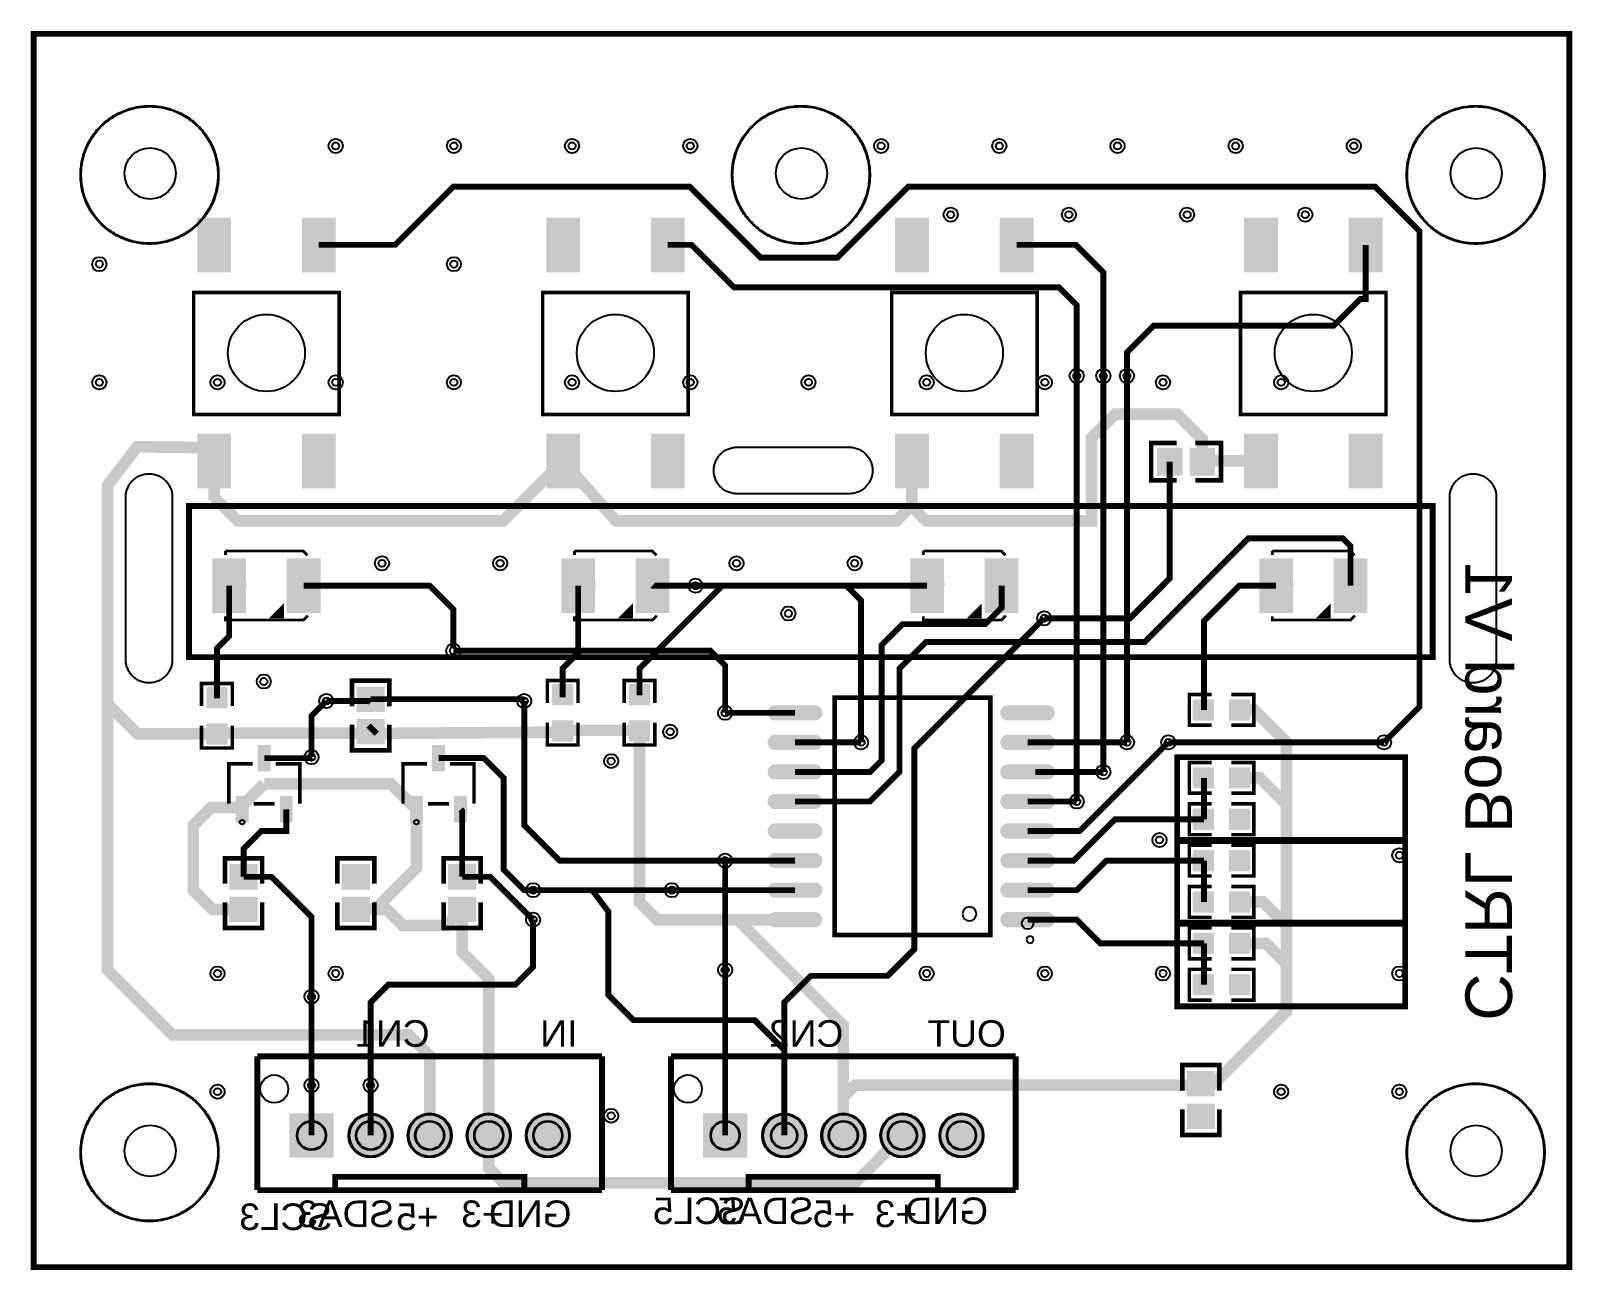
# Model space of a CAD drawing. Header units: millimetres. Extents: x -0.1 to 66.1, y -51.1 to 2.1.
import ezdxf

# ---------------------------------------------------------------- set-up
doc = ezdxf.new("R2010")
doc.units = ezdxf.units.MM
for name, color, linetype, true_color in [('BoardOutLine', 7, 'Continuous', 0xff00ff), ('BottomLayer', 7, 'Continuous', 0x0000ff), ('BottomSilkLayer', 7, 'Continuous', 0x66cc33), ('BottomSolderMaskLayer', 7, 'Continuous', 0xaa00ff), ('Document', 7, 'Continuous', 0xffffff), ('Hole', 7, 'Continuous', 0x222222), ('Multi-Layer', 7, 'Continuous', 0xc0c0c0), ('TopLayer', 7, 'Continuous', 0xff0000), ('TopPasteMaskLayer', 7, 'Continuous', 0x808080), ('TopSilkLayer', 7, 'Continuous', 0xffcc00), ('TopSolderMaskLayer', 7, 'Continuous', 0x800080)]:
    doc.layers.add(name, color=color, linetype=linetype, true_color=true_color)
doc.styles.get("Standard").update_dxf_attribs({"font": 'arial.ttf'})

msp = doc.modelspace()

# ---------------------------------------------------------------- texts
at = {"layer": 'BottomSilkLayer', "text_generation_flag": 2}
msp.add_text('CTRL Board V1', height=2, rotation=270, dxfattribs=at).set_placement((61.537, -40.409))
for s, p in [('CN1', (17.018, -41.529)), ('IN', (23.368, -41.529)), ('CN2', (34.798, -41.529)), ('OUT', (41.783, -41.529)), ('SCL3', (12.827, -49.403)), ('SDA3', (15.494, -49.276)), ('+5', (17.399, -49.403)), ('+3', (20.193, -49.276)), ('GND', (23.114, -49.276)), ('SCL5', (30.607, -49.149)), ('SDA5', (33.528, -49.149)), ('+5', (35.306, -49.276)), ('+3', (37.973, -49.276)), ('GND', (41.021, -49.149))]:
    msp.add_text(s, height=1.143, dxfattribs=at).set_placement(p)

# ---------------------------------------------------------------- hatches: boundary and pattern name
at = {"layer": 'BottomSolderMaskLayer'}
for points in [[(10.987, -46.29), (12.889, -46.29), (12.889, -44.388), (10.987, -44.388)], [(13.527, -45.339, 1), (15.429, -45.339, 1)], [(16.067, -45.339, 1), (17.969, -45.339, 1)], [(18.607, -45.339, 1), (20.509, -45.339, 1)], [(21.147, -45.339, 1), (23.049, -45.339, 1)], [(28.767, -46.29), (30.669, -46.29), (30.669, -44.388), (28.767, -44.388)], [(31.307, -45.339, 1), (33.209, -45.339, 1)], [(33.847, -45.339, 1), (35.749, -45.339, 1)], [(36.387, -45.339, 1), (38.289, -45.339, 1)], [(38.927, -45.339, 1), (40.829, -45.339, 1)]]:
    msp.add_hatch(color=256, dxfattribs=at).paths.add_polyline_path(points)
at = {"layer": 'Document'}
for points in [[(8.761, -21.161), (8.761, -22.154), (8.554, -22.154), (8.554, -21.159), (8.761, -21.161)], [(23.761, -21.161), (23.761, -22.154), (23.554, -22.154), (23.554, -21.159), (23.761, -21.161)], [(38.761, -21.161), (38.761, -22.154), (38.554, -22.154), (38.554, -21.159), (38.761, -21.161)], [(53.761, -21.161), (53.761, -22.154), (53.554, -22.154), (53.554, -21.159), (53.761, -21.161)], [(9.152, -21.567), (9.152, -21.774), (8.158, -21.774), (8.16, -21.567), (9.152, -21.567)], [(11.891, -21.567), (11.891, -21.774), (10.896, -21.774), (10.898, -21.567), (11.891, -21.567)], [(24.152, -21.567), (24.152, -21.774), (23.158, -21.774), (23.16, -21.567), (24.152, -21.567)], [(26.891, -21.567), (26.891, -21.774), (25.896, -21.774), (25.898, -21.567), (26.891, -21.567)], [(39.152, -21.567), (39.152, -21.774), (38.158, -21.774), (38.16, -21.567), (39.152, -21.567)], [(41.891, -21.567), (41.891, -21.774), (40.896, -21.774), (40.898, -21.567), (41.891, -21.567)], [(54.152, -21.567), (54.152, -21.774), (53.158, -21.774), (53.16, -21.567), (54.152, -21.567)], [(56.891, -21.567), (56.891, -21.774), (55.896, -21.774), (55.898, -21.567), (56.891, -21.567)], [(10.75, -23.113), (10.115, -23.113), (10.75, -22.478)], [(25.75, -23.113), (25.115, -23.113), (25.75, -22.478)], [(40.75, -23.113), (40.115, -23.113), (40.75, -22.478)], [(55.75, -23.113), (55.115, -23.113), (55.75, -22.478)]]:
    msp.add_hatch(color=256, dxfattribs=at).paths.add_polyline_path(points)
at = {"layer": 'Multi-Layer'}
for points in [[(11.038, -46.239), (12.838, -46.239), (12.838, -44.439), (11.038, -44.439)], [(13.578, -45.339, 1), (15.378, -45.339, 1)], [(16.118, -45.339, 1), (17.918, -45.339, 1)], [(18.658, -45.339, 1), (20.458, -45.339, 1)], [(21.198, -45.339, 1), (22.998, -45.339, 1)], [(28.818, -46.239), (30.618, -46.239), (30.618, -44.439), (28.818, -44.439)], [(31.358, -45.339, 1), (33.158, -45.339, 1)], [(33.898, -45.339, 1), (35.698, -45.339, 1)], [(36.438, -45.339, 1), (38.238, -45.339, 1)], [(38.978, -45.339, 1), (40.778, -45.339, 1)]]:
    msp.add_hatch(color=256, dxfattribs=at).paths.add_polyline_path(points)
at = {"layer": 'TopLayer'}
for points in [[(7.05, -5.92), (8.45, -5.92), (8.45, -8.22), (7.05, -8.22)], [(11.55, -5.92), (12.95, -5.92), (12.95, -8.22), (11.55, -8.22)], [(22.05, -5.92), (23.45, -5.92), (23.45, -8.22), (22.05, -8.22)], [(26.55, -5.92), (27.95, -5.92), (27.95, -8.22), (26.55, -8.22)], [(37.05, -5.92), (38.45, -5.92), (38.45, -8.22), (37.05, -8.22)], [(41.55, -5.92), (42.95, -5.92), (42.95, -8.22), (41.55, -8.22)], [(52.05, -5.92), (53.45, -5.92), (53.45, -8.22), (52.05, -8.22)], [(56.55, -5.92), (57.95, -5.92), (57.95, -8.22), (56.55, -8.22)], [(7.05, -15.206), (8.45, -15.206), (8.45, -17.506), (7.05, -17.506)], [(11.55, -15.206), (12.95, -15.206), (12.95, -17.506), (11.55, -17.506)], [(22.05, -15.206), (23.45, -15.206), (23.45, -17.506), (22.05, -17.506)], [(26.55, -15.206), (27.95, -15.206), (27.95, -17.506), (26.55, -17.506)], [(37.05, -15.206), (38.45, -15.206), (38.45, -17.506), (37.05, -17.506)], [(41.55, -15.206), (42.95, -15.206), (42.95, -17.506), (41.55, -17.506)], [(52.05, -15.206), (53.45, -15.206), (53.45, -17.506), (52.05, -17.506)], [(56.55, -15.206), (57.95, -15.206), (57.95, -17.506), (56.55, -17.506)], [(48.33, -15.833), (49.33, -15.833), (49.33, -16.933), (48.33, -16.933)], [(49.73, -15.833), (50.73, -15.833), (50.73, -16.933), (49.73, -16.933)], [(7.7, -20.563), (9.1, -20.563), (9.1, -22.863), (7.7, -22.863)], [(10.9, -20.563), (12.3, -20.563), (12.3, -22.863), (10.9, -22.863)], [(22.7, -20.563), (24.1, -20.563), (24.1, -22.863), (22.7, -22.863)], [(25.9, -20.563), (27.3, -20.563), (27.3, -22.863), (25.9, -22.863)], [(37.7, -20.563), (39.1, -20.563), (39.1, -22.863), (37.7, -22.863)], [(40.9, -20.563), (42.3, -20.563), (42.3, -22.863), (40.9, -22.863)], [(52.7, -20.563), (54.1, -20.563), (54.1, -22.863), (52.7, -22.863)], [(55.9, -20.563), (57.3, -20.563), (57.3, -22.863), (55.9, -22.863)], [(7.442, -26.955), (8.306, -26.955), (8.306, -26.149), (7.442, -26.149)], [(15.028, -26.093), (15.028, -27.093), (13.928, -27.093), (13.928, -26.093)], [(22.301, -26.828), (23.165, -26.828), (23.165, -26.022), (22.301, -26.022)], [(25.603, -26.828), (26.467, -26.828), (26.467, -26.022), (25.603, -26.022)], [(33.569, -26.878, -0.785398), (33.569, -27.478), (31.869, -27.478, -0.785398), (31.869, -26.878)], [(43.569, -26.878, -0.785398), (43.569, -27.478), (41.869, -27.478, -0.785398), (41.869, -26.878)], [(50.704, -27.483), (50.704, -26.619), (49.898, -26.619), (49.898, -27.483)], [(51.404, -27.483), (51.404, -26.619), (52.21, -26.619), (52.21, -27.483)], [(7.442, -27.655), (8.306, -27.655), (8.306, -28.461), (7.442, -28.461)], [(15.028, -27.493), (15.028, -28.493), (13.928, -28.493), (13.928, -27.493)], [(22.301, -27.528), (23.165, -27.528), (23.165, -28.334), (22.301, -28.334)], [(25.603, -27.528), (26.467, -27.528), (26.467, -28.334), (25.603, -28.334)], [(33.569, -28.148, -0.785398), (33.569, -28.748), (31.869, -28.748, -0.785398), (31.869, -28.148)], [(43.569, -28.148, -0.785398), (43.569, -28.748), (41.869, -28.748, -0.785398), (41.869, -28.148)], [(9.64, -29.644), (10.172, -29.644), (10.172, -28.606), (9.64, -28.606)], [(17.133, -29.644), (17.665, -29.644), (17.665, -28.606), (17.133, -28.606)], [(33.569, -29.418, -0.785398), (33.569, -30.018), (31.869, -30.018, -0.785398), (31.869, -29.418)], [(43.569, -29.418, -0.785398), (43.569, -30.018), (41.869, -30.018, -0.785398), (41.869, -29.418)], [(50.704, -30.404), (50.704, -29.54), (49.898, -29.54), (49.898, -30.404)], [(51.404, -30.404), (51.404, -29.54), (52.21, -29.54), (52.21, -30.404)], [(8.69, -31.846), (9.222, -31.846), (9.222, -30.808), (8.69, -30.808)], [(10.59, -31.846), (11.122, -31.846), (11.122, -30.808), (10.59, -30.808)], [(16.183, -31.846), (16.715, -31.846), (16.715, -30.808), (16.183, -30.808)], [(18.083, -31.846), (18.615, -31.846), (18.615, -30.808), (18.083, -30.808)], [(33.569, -30.688, -0.785398), (33.569, -31.288), (31.869, -31.288, -0.785398), (31.869, -30.688)], [(43.569, -30.688, -0.785398), (43.569, -31.288), (41.869, -31.288, -0.785398), (41.869, -30.688)], [(50.704, -31.318), (50.704, -32.182), (49.898, -32.182), (49.898, -31.318)], [(51.404, -31.318), (51.404, -32.182), (52.21, -32.182), (52.21, -31.318)], [(33.569, -31.958, -0.785398), (33.569, -32.558), (31.869, -32.558, -0.785398), (31.869, -31.958)], [(43.569, -31.958, -0.785398), (43.569, -32.558), (41.869, -32.558, -0.785398), (41.869, -31.958)], [(50.704, -33.096), (50.704, -33.96), (49.898, -33.96), (49.898, -33.096)], [(51.404, -33.096), (51.404, -33.96), (52.21, -33.96), (52.21, -33.096)], [(9.567, -33.725), (9.567, -34.725), (8.467, -34.725), (8.467, -33.725)], [(13.293, -34.725), (13.293, -33.725), (14.393, -33.725), (14.393, -34.725)], [(18.965, -33.725), (18.965, -34.725), (17.865, -34.725), (17.865, -33.725)], [(33.569, -33.228, -0.785398), (33.569, -33.828), (31.869, -33.828, -0.785398), (31.869, -33.228)], [(43.569, -33.228, -0.785398), (43.569, -33.828), (41.869, -33.828, -0.785398), (41.869, -33.228)], [(33.569, -34.498, -0.785398), (33.569, -35.098), (31.869, -35.098, -0.785398), (31.869, -34.498)], [(43.569, -34.498, -0.785398), (43.569, -35.098), (41.869, -35.098, -0.785398), (41.869, -34.498)], [(50.704, -35.738), (50.704, -34.874), (49.898, -34.874), (49.898, -35.738)], [(51.404, -35.738), (51.404, -34.874), (52.21, -34.874), (52.21, -35.738)], [(9.567, -35.125), (9.567, -36.125), (8.467, -36.125), (8.467, -35.125)], [(13.293, -36.125), (13.293, -35.125), (14.393, -35.125), (14.393, -36.125)], [(18.965, -35.125), (18.965, -36.125), (17.865, -36.125), (17.865, -35.125)], [(33.569, -35.768, -0.785398), (33.569, -36.368), (31.869, -36.368, -0.785398), (31.869, -35.768)], [(43.569, -35.768, -0.785398), (43.569, -36.368), (41.869, -36.368, -0.785398), (41.869, -35.768)], [(50.704, -37.516), (50.704, -36.652), (49.898, -36.652), (49.898, -37.516)], [(51.404, -37.516), (51.404, -36.652), (52.21, -36.652), (52.21, -37.516)], [(50.704, -38.43), (50.704, -39.294), (49.898, -39.294), (49.898, -38.43)], [(51.404, -38.43), (51.404, -39.294), (52.21, -39.294), (52.21, -38.43)], [(49.615, -43.615), (49.615, -42.615), (50.715, -42.615), (50.715, -43.615)], [(49.615, -45.015), (49.615, -44.015), (50.715, -44.015), (50.715, -45.015)]]:
    msp.add_hatch(color=256, dxfattribs=at).paths.add_polyline_path(points)
at = {"layer": 'TopPasteMaskLayer'}
for points in [[(7.05, -5.92), (8.45, -5.92), (8.45, -8.22), (7.05, -8.22)], [(11.55, -5.92), (12.95, -5.92), (12.95, -8.22), (11.55, -8.22)], [(22.05, -5.92), (23.45, -5.92), (23.45, -8.22), (22.05, -8.22)], [(26.55, -5.92), (27.95, -5.92), (27.95, -8.22), (26.55, -8.22)], [(37.05, -5.92), (38.45, -5.92), (38.45, -8.22), (37.05, -8.22)], [(41.55, -5.92), (42.95, -5.92), (42.95, -8.22), (41.55, -8.22)], [(52.05, -5.92), (53.45, -5.92), (53.45, -8.22), (52.05, -8.22)], [(56.55, -5.92), (57.95, -5.92), (57.95, -8.22), (56.55, -8.22)], [(7.05, -15.206), (8.45, -15.206), (8.45, -17.506), (7.05, -17.506)], [(11.55, -15.206), (12.95, -15.206), (12.95, -17.506), (11.55, -17.506)], [(22.05, -15.206), (23.45, -15.206), (23.45, -17.506), (22.05, -17.506)], [(26.55, -15.206), (27.95, -15.206), (27.95, -17.506), (26.55, -17.506)], [(37.05, -15.206), (38.45, -15.206), (38.45, -17.506), (37.05, -17.506)], [(41.55, -15.206), (42.95, -15.206), (42.95, -17.506), (41.55, -17.506)], [(52.05, -15.206), (53.45, -15.206), (53.45, -17.506), (52.05, -17.506)], [(56.55, -15.206), (57.95, -15.206), (57.95, -17.506), (56.55, -17.506)], [(48.33, -15.833), (49.33, -15.833), (49.33, -16.933), (48.33, -16.933)], [(49.73, -15.833), (50.73, -15.833), (50.73, -16.933), (49.73, -16.933)], [(7.7, -20.563), (9.1, -20.563), (9.1, -22.863), (7.7, -22.863)], [(10.9, -20.563), (12.3, -20.563), (12.3, -22.863), (10.9, -22.863)], [(22.7, -20.563), (24.1, -20.563), (24.1, -22.863), (22.7, -22.863)], [(25.9, -20.563), (27.3, -20.563), (27.3, -22.863), (25.9, -22.863)], [(37.7, -20.563), (39.1, -20.563), (39.1, -22.863), (37.7, -22.863)], [(40.9, -20.563), (42.3, -20.563), (42.3, -22.863), (40.9, -22.863)], [(52.7, -20.563), (54.1, -20.563), (54.1, -22.863), (52.7, -22.863)], [(55.9, -20.563), (57.3, -20.563), (57.3, -22.863), (55.9, -22.863)], [(8.274, -26.95), (8.046, -26.95), (8.046, -26.57), (7.716, -26.57), (7.716, -26.95), (7.474, -26.95), (7.424, -26.9), (7.424, -26.11), (7.474, -26.06), (8.274, -26.06), (8.324, -26.11), (8.324, -26.9)], [(15.028, -26.093), (15.028, -27.093), (13.928, -27.093), (13.928, -26.093)], [(23.133, -26.823), (22.905, -26.823), (22.905, -26.443), (22.575, -26.443), (22.575, -26.823), (22.333, -26.823), (22.283, -26.773), (22.283, -25.983), (22.333, -25.933), (23.133, -25.933), (23.183, -25.983), (23.183, -26.773)], [(26.435, -26.823), (26.207, -26.823), (26.207, -26.443), (25.877, -26.443), (25.877, -26.823), (25.635, -26.823), (25.585, -26.773), (25.585, -25.983), (25.635, -25.933), (26.435, -25.933), (26.485, -25.983), (26.485, -26.773)], [(33.569, -26.878, -0.785398), (33.569, -27.478), (31.869, -27.478, -0.785398), (31.869, -26.878)], [(43.569, -26.878, -0.785398), (43.569, -27.478), (41.869, -27.478, -0.785398), (41.869, -26.878)], [(50.699, -26.651), (50.699, -26.879), (50.319, -26.879), (50.319, -27.209), (50.699, -27.209), (50.699, -27.451), (50.649, -27.501), (49.859, -27.501), (49.809, -27.451), (49.809, -26.651), (49.859, -26.601), (50.649, -26.601)], [(52.249, -26.601), (51.449, -26.601), (51.399, -26.651), (51.399, -26.879), (51.769, -26.879), (51.769, -27.209), (51.399, -27.209), (51.399, -27.451), (51.449, -27.501), (52.249, -27.501), (52.299, -27.451), (52.299, -26.651)], [(8.324, -28.5), (8.324, -27.7), (8.274, -27.65), (8.046, -27.65), (8.046, -28.02), (7.716, -28.02), (7.716, -27.65), (7.474, -27.65), (7.424, -27.7), (7.424, -28.5), (7.474, -28.55), (8.274, -28.55)], [(15.028, -27.493), (15.028, -28.493), (13.928, -28.493), (13.928, -27.493)], [(23.183, -28.373), (23.183, -27.573), (23.133, -27.523), (22.905, -27.523), (22.905, -27.893), (22.575, -27.893), (22.575, -27.523), (22.333, -27.523), (22.283, -27.573), (22.283, -28.373), (22.333, -28.423), (23.133, -28.423)], [(26.485, -28.373), (26.485, -27.573), (26.435, -27.523), (26.207, -27.523), (26.207, -27.893), (25.877, -27.893), (25.877, -27.523), (25.635, -27.523), (25.585, -27.573), (25.585, -28.373), (25.635, -28.423), (26.435, -28.423)], [(33.569, -28.148, -0.785398), (33.569, -28.748), (31.869, -28.748, -0.785398), (31.869, -28.148)], [(43.569, -28.148, -0.785398), (43.569, -28.748), (41.869, -28.748, -0.785398), (41.869, -28.148)], [(9.64, -29.644), (10.172, -29.644), (10.172, -28.606), (9.64, -28.606)], [(17.133, -29.644), (17.665, -29.644), (17.665, -28.606), (17.133, -28.606)], [(33.569, -29.418, -0.785398), (33.569, -30.018), (31.869, -30.018, -0.785398), (31.869, -29.418)], [(43.569, -29.418, -0.785398), (43.569, -30.018), (41.869, -30.018, -0.785398), (41.869, -29.418)], [(50.699, -29.572), (50.699, -29.8), (50.319, -29.8), (50.319, -30.13), (50.699, -30.13), (50.699, -30.372), (50.649, -30.422), (49.859, -30.422), (49.809, -30.372), (49.809, -29.572), (49.859, -29.522), (50.649, -29.522)], [(52.249, -29.522), (51.449, -29.522), (51.399, -29.572), (51.399, -29.8), (51.769, -29.8), (51.769, -30.13), (51.399, -30.13), (51.399, -30.372), (51.449, -30.422), (52.249, -30.422), (52.299, -30.372), (52.299, -29.572)], [(8.69, -31.846), (9.222, -31.846), (9.222, -30.808), (8.69, -30.808)], [(10.59, -31.846), (11.122, -31.846), (11.122, -30.808), (10.59, -30.808)], [(16.183, -31.846), (16.715, -31.846), (16.715, -30.808), (16.183, -30.808)], [(18.083, -31.846), (18.615, -31.846), (18.615, -30.808), (18.083, -30.808)], [(33.569, -30.688, -0.785398), (33.569, -31.288), (31.869, -31.288, -0.785398), (31.869, -30.688)], [(43.569, -30.688, -0.785398), (43.569, -31.288), (41.869, -31.288, -0.785398), (41.869, -30.688)], [(49.859, -32.2), (50.659, -32.2), (50.709, -32.15), (50.709, -31.922), (50.339, -31.922), (50.339, -31.592), (50.709, -31.592), (50.709, -31.35), (50.659, -31.3), (49.859, -31.3), (49.809, -31.35), (49.809, -32.15)], [(51.409, -32.15), (51.409, -31.922), (51.789, -31.922), (51.789, -31.592), (51.409, -31.592), (51.409, -31.35), (51.459, -31.3), (52.249, -31.3), (52.299, -31.35), (52.299, -32.15), (52.249, -32.2), (51.459, -32.2)], [(33.569, -31.958, -0.785398), (33.569, -32.558), (31.869, -32.558, -0.785398), (31.869, -31.958)], [(43.569, -31.958, -0.785398), (43.569, -32.558), (41.869, -32.558, -0.785398), (41.869, -31.958)], [(49.859, -33.978), (50.659, -33.978), (50.709, -33.928), (50.709, -33.7), (50.339, -33.7), (50.339, -33.37), (50.709, -33.37), (50.709, -33.128), (50.659, -33.078), (49.859, -33.078), (49.809, -33.128), (49.809, -33.928)], [(51.409, -33.928), (51.409, -33.7), (51.789, -33.7), (51.789, -33.37), (51.409, -33.37), (51.409, -33.128), (51.459, -33.078), (52.249, -33.078), (52.299, -33.128), (52.299, -33.928), (52.249, -33.978), (51.459, -33.978)], [(9.567, -33.725), (9.567, -34.725), (8.467, -34.725), (8.467, -33.725)], [(13.293, -34.725), (13.293, -33.725), (14.393, -33.725), (14.393, -34.725)], [(18.965, -33.725), (18.965, -34.725), (17.865, -34.725), (17.865, -33.725)], [(33.569, -33.228, -0.785398), (33.569, -33.828), (31.869, -33.828, -0.785398), (31.869, -33.228)], [(43.569, -33.228, -0.785398), (43.569, -33.828), (41.869, -33.828, -0.785398), (41.869, -33.228)], [(33.569, -34.498, -0.785398), (33.569, -35.098), (31.869, -35.098, -0.785398), (31.869, -34.498)], [(43.569, -34.498, -0.785398), (43.569, -35.098), (41.869, -35.098, -0.785398), (41.869, -34.498)], [(50.699, -34.906), (50.699, -35.134), (50.319, -35.134), (50.319, -35.464), (50.699, -35.464), (50.699, -35.706), (50.649, -35.756), (49.859, -35.756), (49.809, -35.706), (49.809, -34.906), (49.859, -34.856), (50.649, -34.856)], [(52.249, -34.856), (51.449, -34.856), (51.399, -34.906), (51.399, -35.134), (51.769, -35.134), (51.769, -35.464), (51.399, -35.464), (51.399, -35.706), (51.449, -35.756), (52.249, -35.756), (52.299, -35.706), (52.299, -34.906)], [(9.567, -35.125), (9.567, -36.125), (8.467, -36.125), (8.467, -35.125)], [(13.293, -36.125), (13.293, -35.125), (14.393, -35.125), (14.393, -36.125)], [(18.965, -35.125), (18.965, -36.125), (17.865, -36.125), (17.865, -35.125)], [(33.569, -35.768, -0.785398), (33.569, -36.368), (31.869, -36.368, -0.785398), (31.869, -35.768)], [(43.569, -35.768, -0.785398), (43.569, -36.368), (41.869, -36.368, -0.785398), (41.869, -35.768)], [(50.699, -36.684), (50.699, -36.912), (50.319, -36.912), (50.319, -37.242), (50.699, -37.242), (50.699, -37.484), (50.649, -37.534), (49.859, -37.534), (49.809, -37.484), (49.809, -36.684), (49.859, -36.634), (50.649, -36.634)], [(52.249, -36.634), (51.449, -36.634), (51.399, -36.684), (51.399, -36.912), (51.769, -36.912), (51.769, -37.242), (51.399, -37.242), (51.399, -37.484), (51.449, -37.534), (52.249, -37.534), (52.299, -37.484), (52.299, -36.684)], [(49.859, -39.312), (50.659, -39.312), (50.709, -39.262), (50.709, -39.034), (50.339, -39.034), (50.339, -38.704), (50.709, -38.704), (50.709, -38.462), (50.659, -38.412), (49.859, -38.412), (49.809, -38.462), (49.809, -39.262)], [(51.409, -39.262), (51.409, -39.034), (51.789, -39.034), (51.789, -38.704), (51.409, -38.704), (51.409, -38.462), (51.459, -38.412), (52.249, -38.412), (52.299, -38.462), (52.299, -39.262), (52.249, -39.312), (51.459, -39.312)], [(49.615, -43.615), (49.615, -42.615), (50.715, -42.615), (50.715, -43.615)], [(49.615, -45.015), (49.615, -44.015), (50.715, -44.015), (50.715, -45.015)]]:
    msp.add_hatch(color=256, dxfattribs=at).paths.add_polyline_path(points)
at = {"layer": 'TopSilkLayer'}
for points in [[(10.75, -23.113), (10.115, -23.113), (10.75, -22.478)], [(25.75, -23.113), (25.115, -23.113), (25.75, -22.478)], [(40.75, -23.113), (40.115, -23.113), (40.75, -22.478)], [(55.75, -23.113), (55.115, -23.113), (55.75, -22.478)]]:
    msp.add_hatch(color=256, dxfattribs=at).paths.add_polyline_path(points)
at = {"layer": 'TopSolderMaskLayer'}
for points in [[(7.025, -5.895), (8.475, -5.895), (8.475, -8.245), (7.025, -8.245)], [(11.525, -5.895), (12.975, -5.895), (12.975, -8.245), (11.525, -8.245)], [(22.025, -5.895), (23.475, -5.895), (23.475, -8.245), (22.025, -8.245)], [(26.525, -5.895), (27.975, -5.895), (27.975, -8.245), (26.525, -8.245)], [(37.025, -5.895), (38.475, -5.895), (38.475, -8.245), (37.025, -8.245)], [(41.525, -5.895), (42.975, -5.895), (42.975, -8.245), (41.525, -8.245)], [(52.025, -5.895), (53.475, -5.895), (53.475, -8.245), (52.025, -8.245)], [(56.525, -5.895), (57.975, -5.895), (57.975, -8.245), (56.525, -8.245)], [(7.025, -15.181), (8.475, -15.181), (8.475, -17.532), (7.025, -17.532)], [(11.525, -15.181), (12.975, -15.181), (12.975, -17.532), (11.525, -17.532)], [(22.025, -15.181), (23.475, -15.181), (23.475, -17.532), (22.025, -17.532)], [(26.525, -15.181), (27.975, -15.181), (27.975, -17.532), (26.525, -17.532)], [(37.025, -15.181), (38.475, -15.181), (38.475, -17.532), (37.025, -17.532)], [(41.525, -15.181), (42.975, -15.181), (42.975, -17.532), (41.525, -17.532)], [(52.025, -15.181), (53.475, -15.181), (53.475, -17.532), (52.025, -17.532)], [(56.525, -15.181), (57.975, -15.181), (57.975, -17.532), (56.525, -17.532)], [(48.279, -15.782), (49.381, -15.782), (49.381, -16.984), (48.279, -16.984)], [(49.679, -15.782), (50.781, -15.782), (50.781, -16.984), (49.679, -16.984)], [(7.675, -20.538), (9.125, -20.538), (9.125, -22.888), (7.675, -22.888)], [(10.875, -20.538), (12.325, -20.538), (12.325, -22.888), (10.875, -22.888)], [(22.675, -20.538), (24.125, -20.538), (24.125, -22.888), (22.675, -22.888)], [(25.875, -20.538), (27.325, -20.538), (27.325, -22.888), (25.875, -22.888)], [(37.675, -20.538), (39.125, -20.538), (39.125, -22.888), (37.675, -22.888)], [(40.875, -20.538), (42.325, -20.538), (42.325, -22.888), (40.875, -22.888)], [(52.675, -20.538), (54.125, -20.538), (54.125, -22.888), (52.675, -22.888)], [(55.875, -20.538), (57.325, -20.538), (57.325, -22.888), (55.875, -22.888)], [(7.415, -26.979), (8.333, -26.979), (8.333, -26.125), (7.415, -26.125)], [(15.084, -26.047), (15.084, -27.139), (13.872, -27.139), (13.872, -26.047)], [(22.274, -26.852), (23.192, -26.852), (23.192, -25.998), (22.274, -25.998)], [(25.576, -26.852), (26.494, -26.852), (26.494, -25.998), (25.576, -25.998)], [(33.641, -26.853, -0.785398), (33.641, -27.503), (31.797, -27.503, -0.785398), (31.797, -26.853)], [(43.641, -26.853, -0.785398), (43.641, -27.503), (41.797, -27.503, -0.785398), (41.797, -26.853)], [(50.729, -27.508), (50.729, -26.594), (49.872, -26.594), (49.872, -27.508)], [(51.379, -27.508), (51.379, -26.594), (52.236, -26.594), (52.236, -27.508)], [(7.415, -27.631), (8.333, -27.631), (8.333, -28.485), (7.415, -28.485)], [(15.084, -27.447), (15.084, -28.539), (13.872, -28.539), (13.872, -27.447)], [(22.274, -27.504), (23.192, -27.504), (23.192, -28.358), (22.274, -28.358)], [(25.576, -27.504), (26.494, -27.504), (26.494, -28.358), (25.576, -28.358)], [(33.641, -28.123, -0.785398), (33.641, -28.773), (31.797, -28.773, -0.785398), (31.797, -28.123)], [(43.641, -28.123, -0.785398), (43.641, -28.773), (41.797, -28.773, -0.785398), (41.797, -28.123)], [(9.627, -29.693), (10.185, -29.693), (10.185, -28.556), (9.627, -28.556)], [(17.12, -29.693), (17.678, -29.693), (17.678, -28.556), (17.12, -28.556)], [(33.641, -29.393, -0.785398), (33.641, -30.043), (31.797, -30.043, -0.785398), (31.797, -29.393)], [(43.641, -29.393, -0.785398), (43.641, -30.043), (41.797, -30.043, -0.785398), (41.797, -29.393)], [(50.729, -30.429), (50.729, -29.515), (49.872, -29.515), (49.872, -30.429)], [(51.379, -30.429), (51.379, -29.515), (52.236, -29.515), (52.236, -30.429)], [(8.677, -31.896), (9.235, -31.896), (9.235, -30.759), (8.677, -30.759)], [(10.577, -31.896), (11.135, -31.896), (11.135, -30.759), (10.577, -30.759)], [(16.17, -31.896), (16.728, -31.896), (16.728, -30.759), (16.17, -30.759)], [(18.07, -31.896), (18.628, -31.896), (18.628, -30.759), (18.07, -30.759)], [(33.641, -30.663, -0.785398), (33.641, -31.313), (31.797, -31.313, -0.785398), (31.797, -30.663)], [(43.641, -30.663, -0.785398), (43.641, -31.313), (41.797, -31.313, -0.785398), (41.797, -30.663)], [(50.729, -31.293), (50.729, -32.207), (49.872, -32.207), (49.872, -31.293)], [(51.379, -31.293), (51.379, -32.207), (52.236, -32.207), (52.236, -31.293)], [(33.641, -31.933, -0.785398), (33.641, -32.583), (31.797, -32.583, -0.785398), (31.797, -31.933)], [(43.641, -31.933, -0.785398), (43.641, -32.583), (41.797, -32.583, -0.785398), (41.797, -31.933)], [(50.729, -33.071), (50.729, -33.985), (49.872, -33.985), (49.872, -33.071)], [(51.379, -33.071), (51.379, -33.985), (52.236, -33.985), (52.236, -33.071)], [(9.623, -33.679), (9.623, -34.771), (8.411, -34.771), (8.411, -33.679)], [(13.237, -34.771), (13.237, -33.679), (14.449, -33.679), (14.449, -34.771)], [(19.021, -33.679), (19.021, -34.771), (17.809, -34.771), (17.809, -33.679)], [(33.641, -33.203, -0.785398), (33.641, -33.853), (31.797, -33.853, -0.785398), (31.797, -33.203)], [(43.641, -33.203, -0.785398), (43.641, -33.853), (41.797, -33.853, -0.785398), (41.797, -33.203)], [(9.623, -35.079), (9.623, -36.171), (8.411, -36.171), (8.411, -35.079)], [(13.237, -36.171), (13.237, -35.079), (14.449, -35.079), (14.449, -36.171)], [(19.021, -35.079), (19.021, -36.171), (17.809, -36.171), (17.809, -35.079)], [(33.641, -34.473, -0.785398), (33.641, -35.123), (31.797, -35.123, -0.785398), (31.797, -34.473)], [(43.641, -34.473, -0.785398), (43.641, -35.123), (41.797, -35.123, -0.785398), (41.797, -34.473)], [(50.729, -35.763), (50.729, -34.849), (49.872, -34.849), (49.872, -35.763)], [(51.379, -35.763), (51.379, -34.849), (52.236, -34.849), (52.236, -35.763)], [(33.641, -35.743, -0.785398), (33.641, -36.393), (31.797, -36.393, -0.785398), (31.797, -35.743)], [(43.641, -35.743, -0.785398), (43.641, -36.393), (41.797, -36.393, -0.785398), (41.797, -35.743)], [(50.729, -37.541), (50.729, -36.627), (49.872, -36.627), (49.872, -37.541)], [(51.379, -37.541), (51.379, -36.627), (52.236, -36.627), (52.236, -37.541)], [(50.729, -38.405), (50.729, -39.319), (49.872, -39.319), (49.872, -38.405)], [(51.379, -38.405), (51.379, -39.319), (52.236, -39.319), (52.236, -38.405)], [(49.559, -43.661), (49.559, -42.569), (50.771, -42.569), (50.771, -43.661)], [(10.987, -46.29), (12.889, -46.29), (12.889, -44.388), (10.987, -44.388)], [(13.527, -45.339, 1), (15.429, -45.339, 1)], [(16.067, -45.339, 1), (17.969, -45.339, 1)], [(18.607, -45.339, 1), (20.509, -45.339, 1)], [(21.147, -45.339, 1), (23.049, -45.339, 1)], [(28.767, -46.29), (30.669, -46.29), (30.669, -44.388), (28.767, -44.388)], [(31.307, -45.339, 1), (33.209, -45.339, 1)], [(33.847, -45.339, 1), (35.749, -45.339, 1)], [(36.387, -45.339, 1), (38.289, -45.339, 1)], [(38.927, -45.339, 1), (40.829, -45.339, 1)], [(49.559, -45.061), (49.559, -43.969), (50.771, -43.969), (50.771, -45.061)]]:
    msp.add_hatch(color=256, dxfattribs=at).paths.add_polyline_path(points)

# ---------------------------------------------------------------- linework, layer by layer
at = {"layer": 'BoardOutLine', "const_width": 0.254}
msp.add_lwpolyline([(0, 2), (66, 2), (66, -51), (0, -51), (0, 2)], close=True, dxfattribs=at)
at = {"layer": 'BottomLayer'}
for points in [[(2.041, -4.064), (2.042, -3.987), (2.046, -3.909), (2.051, -3.832), (2.058, -3.755), (2.067, -3.678), (2.078, -3.601), (2.091, -3.525), (2.107, -3.449), (2.124, -3.373), (2.143, -3.298), (2.164, -3.224), (2.187, -3.15), (2.213, -3.077), (2.24, -3.004), (2.269, -2.932), (2.299, -2.861), (2.332, -2.791), (2.367, -2.721), (2.403, -2.653), (2.441, -2.586), (2.481, -2.519), (2.523, -2.454), (2.566, -2.39), (2.611, -2.327), (2.658, -2.265), (2.706, -2.204), (2.756, -2.145), (2.807, -2.087), (2.86, -2.031), (2.915, -1.975), (2.971, -1.922), (3.028, -1.87), (3.086, -1.819), (3.146, -1.77), (3.207, -1.722), (3.27, -1.676), (3.334, -1.632), (3.398, -1.59), (3.464, -1.549), (3.531, -1.51), (3.599, -1.473), (3.668, -1.437), (3.738, -1.404), (3.808, -1.372), (3.88, -1.342), (3.952, -1.314), (4.025, -1.288), (4.099, -1.264), (4.173, -1.242), (4.248, -1.221), (4.323, -1.203), (4.399, -1.187), (4.475, -1.173), (4.551, -1.16), (4.628, -1.15), (4.705, -1.142), (4.782, -1.136), (4.86, -1.132), (4.937, -1.13), (5.015, -1.13), (5.092, -1.132), (5.169, -1.136), (5.247, -1.142), (5.324, -1.15), (5.4, -1.16), (5.477, -1.173), (5.553, -1.187), (5.629, -1.203), (5.704, -1.221), (5.779, -1.242), (5.853, -1.264), (5.927, -1.288), (6, -1.314), (6.072, -1.342), (6.143, -1.372), (6.214, -1.404), (6.284, -1.437), (6.353, -1.473), (6.421, -1.51), (6.488, -1.549), (6.553, -1.59), (6.618, -1.632), (6.682, -1.676), (6.744, -1.722), (6.805, -1.77), (6.865, -1.819), (6.924, -1.87), (6.981, -1.922), (7.037, -1.975), (7.091, -2.031), (7.144, -2.087), (7.196, -2.145), (7.246, -2.204), (7.294, -2.265), (7.341, -2.327), (7.386, -2.39), (7.429, -2.454), (7.471, -2.519), (7.511, -2.586), (7.549, -2.653), (7.585, -2.721), (7.62, -2.791), (7.652, -2.861), (7.683, -2.932), (7.712, -3.004), (7.739, -3.077), (7.764, -3.15), (7.787, -3.224), (7.809, -3.298), (7.828, -3.373), (7.845, -3.449), (7.86, -3.525), (7.874, -3.601), (7.885, -3.678), (7.894, -3.755), (7.901, -3.832), (7.906, -3.909), (7.909, -3.987), (7.91, -4.064), (7.909, -4.141), (7.906, -4.219), (7.901, -4.296), (7.894, -4.373), (7.885, -4.45), (7.874, -4.527), (7.86, -4.603), (7.845, -4.679), (7.828, -4.755), (7.809, -4.83), (7.787, -4.904), (7.764, -4.978), (7.739, -5.051), (7.712, -5.124), (7.683, -5.196), (7.652, -5.267), (7.62, -5.337), (7.585, -5.407), (7.549, -5.475), (7.511, -5.542), (7.471, -5.609), (7.429, -5.674), (7.386, -5.738), (7.341, -5.801), (7.294, -5.863), (7.246, -5.924), (7.196, -5.983), (7.144, -6.041), (7.091, -6.097), (7.037, -6.153), (6.981, -6.206), (6.924, -6.258), (6.865, -6.309), (6.805, -6.358), (6.744, -6.406), (6.682, -6.452), (6.618, -6.496), (6.553, -6.538), (6.488, -6.579), (6.421, -6.618), (6.353, -6.655), (6.284, -6.691), (6.214, -6.724), (6.143, -6.756), (6.072, -6.786), (6, -6.814), (5.927, -6.84), (5.853, -6.864), (5.779, -6.886), (5.704, -6.907), (5.629, -6.925), (5.553, -6.941), (5.477, -6.955), (5.4, -6.968), (5.324, -6.978), (5.247, -6.986), (5.169, -6.992), (5.092, -6.996), (5.015, -6.998), (4.937, -6.998), (4.86, -6.996), (4.782, -6.992), (4.705, -6.986), (4.628, -6.978), (4.551, -6.968), (4.475, -6.955), (4.399, -6.941), (4.323, -6.925), (4.248, -6.907), (4.173, -6.886), (4.099, -6.864), (4.025, -6.84), (3.952, -6.814), (3.88, -6.786), (3.808, -6.756), (3.738, -6.724), (3.668, -6.691), (3.599, -6.655), (3.531, -6.618), (3.464, -6.579), (3.398, -6.538), (3.334, -6.496), (3.27, -6.452), (3.207, -6.406), (3.146, -6.358), (3.086, -6.309), (3.028, -6.258), (2.971, -6.206), (2.915, -6.153), (2.86, -6.097), (2.807, -6.041), (2.756, -5.983), (2.706, -5.924), (2.658, -5.863), (2.611, -5.801), (2.566, -5.738), (2.523, -5.674), (2.481, -5.609), (2.441, -5.542), (2.403, -5.475), (2.367, -5.407), (2.332, -5.337), (2.299, -5.267), (2.269, -5.196), (2.24, -5.124), (2.213, -5.051), (2.187, -4.978), (2.164, -4.904), (2.143, -4.83), (2.124, -4.755), (2.107, -4.679), (2.091, -4.603), (2.078, -4.527), (2.067, -4.45), (2.058, -4.373), (2.051, -4.296), (2.046, -4.219), (2.042, -4.141), (2.041, -4.064)], [(30.041, -4.064), (30.042, -3.987), (30.045, -3.909), (30.051, -3.832), (30.058, -3.755), (30.067, -3.678), (30.078, -3.601), (30.091, -3.525), (30.107, -3.449), (30.124, -3.373), (30.143, -3.298), (30.164, -3.224), (30.187, -3.15), (30.213, -3.077), (30.24, -3.004), (30.268, -2.932), (30.299, -2.861), (30.332, -2.791), (30.367, -2.721), (30.403, -2.653), (30.441, -2.586), (30.481, -2.519), (30.523, -2.454), (30.566, -2.39), (30.611, -2.327), (30.658, -2.265), (30.706, -2.204), (30.756, -2.145), (30.807, -2.087), (30.86, -2.031), (30.915, -1.975), (30.97, -1.922), (31.028, -1.87), (31.086, -1.819), (31.146, -1.77), (31.207, -1.722), (31.27, -1.676), (31.333, -1.632), (31.398, -1.59), (31.464, -1.549), (31.531, -1.51), (31.599, -1.473), (31.668, -1.437), (31.738, -1.404), (31.808, -1.372), (31.88, -1.342), (31.952, -1.314), (32.025, -1.288), (32.099, -1.264), (32.173, -1.242), (32.248, -1.221), (32.323, -1.203), (32.399, -1.187), (32.475, -1.173), (32.551, -1.16), (32.628, -1.15), (32.705, -1.142), (32.782, -1.136), (32.86, -1.132), (32.937, -1.13), (33.015, -1.13), (33.092, -1.132), (33.169, -1.136), (33.247, -1.142), (33.324, -1.15), (33.4, -1.16), (33.477, -1.173), (33.553, -1.187), (33.629, -1.203), (33.704, -1.221), (33.779, -1.242), (33.853, -1.264), (33.927, -1.288), (34, -1.314), (34.072, -1.342), (34.143, -1.372), (34.214, -1.404), (34.284, -1.437), (34.353, -1.473), (34.421, -1.51), (34.488, -1.549), (34.553, -1.59), (34.618, -1.632), (34.682, -1.676), (34.744, -1.722), (34.805, -1.77), (34.865, -1.819), (34.924, -1.87), (34.981, -1.922), (35.037, -1.975), (35.091, -2.031), (35.144, -2.087), (35.196, -2.145), (35.246, -2.204), (35.294, -2.265), (35.341, -2.327), (35.386, -2.39), (35.429, -2.454), (35.471, -2.519), (35.511, -2.586), (35.549, -2.653), (35.585, -2.721), (35.62, -2.791), (35.652, -2.861), (35.683, -2.932), (35.712, -3.004), (35.739, -3.077), (35.764, -3.15), (35.787, -3.224), (35.809, -3.298), (35.828, -3.373), (35.845, -3.449), (35.86, -3.525), (35.873, -3.601), (35.885, -3.678), (35.894, -3.755), (35.901, -3.832), (35.906, -3.909), (35.909, -3.987), (35.91, -4.064), (35.909, -4.141), (35.906, -4.219), (35.901, -4.296), (35.894, -4.373), (35.885, -4.45), (35.873, -4.527), (35.86, -4.603), (35.845, -4.679), (35.828, -4.755), (35.809, -4.83), (35.787, -4.904), (35.764, -4.978), (35.739, -5.051), (35.712, -5.124), (35.683, -5.196), (35.652, -5.267), (35.62, -5.337), (35.585, -5.407), (35.549, -5.475), (35.511, -5.542), (35.471, -5.609), (35.429, -5.674), (35.386, -5.738), (35.341, -5.801), (35.294, -5.863), (35.246, -5.924), (35.196, -5.983), (35.144, -6.041), (35.091, -6.097), (35.037, -6.153), (34.981, -6.206), (34.924, -6.258), (34.865, -6.309), (34.805, -6.358), (34.744, -6.406), (34.682, -6.452), (34.618, -6.496), (34.553, -6.538), (34.488, -6.579), (34.421, -6.618), (34.353, -6.655), (34.284, -6.691), (34.214, -6.724), (34.143, -6.756), (34.072, -6.786), (34, -6.814), (33.927, -6.84), (33.853, -6.864), (33.779, -6.886), (33.704, -6.907), (33.629, -6.925), (33.553, -6.941), (33.477, -6.955), (33.4, -6.968), (33.324, -6.978), (33.247, -6.986), (33.169, -6.992), (33.092, -6.996), (33.015, -6.998), (32.937, -6.998), (32.86, -6.996), (32.782, -6.992), (32.705, -6.986), (32.628, -6.978), (32.551, -6.968), (32.475, -6.955), (32.399, -6.941), (32.323, -6.925), (32.248, -6.907), (32.173, -6.886), (32.099, -6.864), (32.025, -6.84), (31.952, -6.814), (31.88, -6.786), (31.808, -6.756), (31.738, -6.724), (31.668, -6.691), (31.599, -6.655), (31.531, -6.618), (31.464, -6.579), (31.398, -6.538), (31.333, -6.496), (31.27, -6.452), (31.207, -6.406), (31.146, -6.358), (31.086, -6.309), (31.028, -6.258), (30.97, -6.206), (30.915, -6.153), (30.86, -6.097), (30.807, -6.041), (30.756, -5.983), (30.706, -5.924), (30.658, -5.863), (30.611, -5.801), (30.566, -5.738), (30.523, -5.674), (30.481, -5.609), (30.441, -5.542), (30.403, -5.475), (30.367, -5.407), (30.332, -5.337), (30.299, -5.267), (30.268, -5.196), (30.24, -5.124), (30.213, -5.051), (30.187, -4.978), (30.164, -4.904), (30.143, -4.83), (30.124, -4.755), (30.107, -4.679), (30.091, -4.603), (30.078, -4.527), (30.067, -4.45), (30.058, -4.373), (30.051, -4.296), (30.045, -4.219), (30.042, -4.141), (30.041, -4.064)], [(59.042, -4.064), (59.043, -3.987), (59.046, -3.909), (59.051, -3.832), (59.058, -3.755), (59.067, -3.678), (59.078, -3.601), (59.092, -3.525), (59.107, -3.449), (59.124, -3.373), (59.143, -3.298), (59.164, -3.224), (59.188, -3.15), (59.213, -3.077), (59.24, -3.004), (59.269, -2.932), (59.299, -2.861), (59.332, -2.791), (59.367, -2.721), (59.403, -2.653), (59.441, -2.586), (59.481, -2.519), (59.523, -2.454), (59.566, -2.39), (59.611, -2.327), (59.658, -2.265), (59.706, -2.204), (59.756, -2.145), (59.807, -2.087), (59.86, -2.031), (59.915, -1.975), (59.971, -1.922), (60.028, -1.87), (60.087, -1.819), (60.146, -1.77), (60.208, -1.722), (60.27, -1.676), (60.334, -1.632), (60.398, -1.59), (60.464, -1.549), (60.531, -1.51), (60.599, -1.473), (60.668, -1.437), (60.738, -1.404), (60.808, -1.372), (60.88, -1.342), (60.952, -1.314), (61.025, -1.288), (61.099, -1.264), (61.173, -1.242), (61.248, -1.221), (61.323, -1.203), (61.399, -1.187), (61.475, -1.173), (61.551, -1.16), (61.628, -1.15), (61.705, -1.142), (61.782, -1.136), (61.86, -1.132), (61.937, -1.13), (62.015, -1.13), (62.092, -1.132), (62.17, -1.136), (62.247, -1.142), (62.324, -1.15), (62.401, -1.16), (62.477, -1.173), (62.553, -1.187), (62.629, -1.203), (62.704, -1.221), (62.779, -1.242), (62.853, -1.264), (62.927, -1.288), (63, -1.314), (63.072, -1.342), (63.144, -1.372), (63.214, -1.404), (63.284, -1.437), (63.353, -1.473), (63.421, -1.51), (63.488, -1.549), (63.554, -1.59), (63.618, -1.632), (63.682, -1.676), (63.744, -1.722), (63.806, -1.77), (63.865, -1.819), (63.924, -1.87), (63.981, -1.922), (64.037, -1.975), (64.092, -2.031), (64.145, -2.087), (64.196, -2.145), (64.246, -2.204), (64.294, -2.265), (64.341, -2.327), (64.386, -2.39), (64.429, -2.454), (64.471, -2.519), (64.511, -2.586), (64.549, -2.653), (64.585, -2.721), (64.62, -2.791), (64.653, -2.861), (64.683, -2.932), (64.712, -3.004), (64.739, -3.077), (64.764, -3.15), (64.788, -3.224), (64.809, -3.298), (64.828, -3.373), (64.845, -3.449), (64.86, -3.525), (64.874, -3.601), (64.885, -3.678), (64.894, -3.755), (64.901, -3.832), (64.906, -3.909), (64.909, -3.987), (64.91, -4.064), (64.909, -4.141), (64.906, -4.219), (64.901, -4.296), (64.894, -4.373), (64.885, -4.45), (64.874, -4.527), (64.86, -4.603), (64.845, -4.679), (64.828, -4.755), (64.809, -4.83), (64.788, -4.904), (64.764, -4.978), (64.739, -5.051), (64.712, -5.124), (64.683, -5.196), (64.653, -5.267), (64.62, -5.337), (64.585, -5.407), (64.549, -5.475), (64.511, -5.542), (64.471, -5.609), (64.429, -5.674), (64.386, -5.738), (64.341, -5.801), (64.294, -5.863), (64.246, -5.924), (64.196, -5.983), (64.145, -6.041), (64.092, -6.097), (64.037, -6.153), (63.981, -6.206), (63.924, -6.258), (63.865, -6.309), (63.806, -6.358), (63.744, -6.406), (63.682, -6.452), (63.618, -6.496), (63.554, -6.538), (63.488, -6.579), (63.421, -6.618), (63.353, -6.655), (63.284, -6.691), (63.214, -6.724), (63.144, -6.756), (63.072, -6.786), (63, -6.814), (62.927, -6.84), (62.853, -6.864), (62.779, -6.886), (62.704, -6.907), (62.629, -6.925), (62.553, -6.941), (62.477, -6.955), (62.401, -6.968), (62.324, -6.978), (62.247, -6.986), (62.17, -6.992), (62.092, -6.996), (62.015, -6.998), (61.937, -6.998), (61.86, -6.996), (61.782, -6.992), (61.705, -6.986), (61.628, -6.978), (61.551, -6.968), (61.475, -6.955), (61.399, -6.941), (61.323, -6.925), (61.248, -6.907), (61.173, -6.886), (61.099, -6.864), (61.025, -6.84), (60.952, -6.814), (60.88, -6.786), (60.808, -6.756), (60.738, -6.724), (60.668, -6.691), (60.599, -6.655), (60.531, -6.618), (60.464, -6.579), (60.398, -6.538), (60.334, -6.496), (60.27, -6.452), (60.208, -6.406), (60.146, -6.358), (60.087, -6.309), (60.028, -6.258), (59.971, -6.206), (59.915, -6.153), (59.86, -6.097), (59.807, -6.041), (59.756, -5.983), (59.706, -5.924), (59.658, -5.863), (59.611, -5.801), (59.566, -5.738), (59.523, -5.674), (59.481, -5.609), (59.441, -5.542), (59.403, -5.475), (59.367, -5.407), (59.332, -5.337), (59.299, -5.267), (59.269, -5.196), (59.24, -5.124), (59.213, -5.051), (59.188, -4.978), (59.164, -4.904), (59.143, -4.83), (59.124, -4.755), (59.107, -4.679), (59.092, -4.603), (59.078, -4.527), (59.067, -4.45), (59.058, -4.373), (59.051, -4.296), (59.046, -4.219), (59.043, -4.141), (59.042, -4.064)], [(2.041, -46.064), (2.042, -45.986), (2.046, -45.909), (2.051, -45.832), (2.058, -45.755), (2.067, -45.678), (2.078, -45.601), (2.091, -45.525), (2.107, -45.449), (2.124, -45.373), (2.143, -45.298), (2.164, -45.224), (2.187, -45.15), (2.213, -45.076), (2.24, -45.004), (2.269, -44.932), (2.299, -44.861), (2.332, -44.791), (2.367, -44.721), (2.403, -44.653), (2.441, -44.586), (2.481, -44.519), (2.523, -44.454), (2.566, -44.39), (2.611, -44.327), (2.658, -44.265), (2.706, -44.204), (2.756, -44.145), (2.807, -44.087), (2.86, -44.03), (2.915, -43.975), (2.971, -43.922), (3.028, -43.869), (3.086, -43.819), (3.146, -43.77), (3.207, -43.722), (3.27, -43.676), (3.334, -43.632), (3.398, -43.59), (3.464, -43.549), (3.531, -43.51), (3.599, -43.473), (3.668, -43.437), (3.738, -43.404), (3.808, -43.372), (3.88, -43.342), (3.952, -43.314), (4.025, -43.288), (4.099, -43.264), (4.173, -43.242), (4.248, -43.221), (4.323, -43.203), (4.399, -43.187), (4.475, -43.173), (4.551, -43.16), (4.628, -43.15), (4.705, -43.142), (4.782, -43.136), (4.86, -43.132), (4.937, -43.13), (5.015, -43.13), (5.092, -43.132), (5.169, -43.136), (5.247, -43.142), (5.324, -43.15), (5.4, -43.16), (5.477, -43.173), (5.553, -43.187), (5.629, -43.203), (5.704, -43.221), (5.779, -43.242), (5.853, -43.264), (5.927, -43.288), (6, -43.314), (6.072, -43.342), (6.143, -43.372), (6.214, -43.404), (6.284, -43.437), (6.353, -43.473), (6.421, -43.51), (6.488, -43.549), (6.553, -43.59), (6.618, -43.632), (6.682, -43.676), (6.744, -43.722), (6.805, -43.77), (6.865, -43.819), (6.924, -43.869), (6.981, -43.922), (7.037, -43.975), (7.091, -44.03), (7.144, -44.087), (7.196, -44.145), (7.246, -44.204), (7.294, -44.265), (7.341, -44.327), (7.386, -44.39), (7.429, -44.454), (7.471, -44.519), (7.511, -44.586), (7.549, -44.653), (7.585, -44.721), (7.62, -44.791), (7.652, -44.861), (7.683, -44.932), (7.712, -45.004), (7.739, -45.076), (7.764, -45.15), (7.787, -45.224), (7.809, -45.298), (7.828, -45.373), (7.845, -45.449), (7.86, -45.525), (7.874, -45.601), (7.885, -45.678), (7.894, -45.755), (7.901, -45.832), (7.906, -45.909), (7.909, -45.986), (7.91, -46.064), (7.909, -46.141), (7.906, -46.219), (7.901, -46.296), (7.894, -46.373), (7.885, -46.45), (7.874, -46.527), (7.86, -46.603), (7.845, -46.679), (7.828, -46.755), (7.809, -46.83), (7.787, -46.904), (7.764, -46.978), (7.739, -47.051), (7.712, -47.124), (7.683, -47.196), (7.652, -47.267), (7.62, -47.337), (7.585, -47.406), (7.549, -47.475), (7.511, -47.542), (7.471, -47.609), (7.429, -47.674), (7.386, -47.738), (7.341, -47.801), (7.294, -47.863), (7.246, -47.924), (7.196, -47.983), (7.144, -48.041), (7.091, -48.097), (7.037, -48.153), (6.981, -48.206), (6.924, -48.258), (6.865, -48.309), (6.805, -48.358), (6.744, -48.406), (6.682, -48.451), (6.618, -48.496), (6.553, -48.538), (6.488, -48.579), (6.421, -48.618), (6.353, -48.655), (6.284, -48.691), (6.214, -48.724), (6.143, -48.756), (6.072, -48.786), (6, -48.814), (5.927, -48.84), (5.853, -48.864), (5.779, -48.886), (5.704, -48.907), (5.629, -48.925), (5.553, -48.941), (5.477, -48.955), (5.4, -48.967), (5.324, -48.978), (5.247, -48.986), (5.169, -48.992), (5.092, -48.996), (5.015, -48.998), (4.937, -48.998), (4.86, -48.996), (4.782, -48.992), (4.705, -48.986), (4.628, -48.978), (4.551, -48.967), (4.475, -48.955), (4.399, -48.941), (4.323, -48.925), (4.248, -48.907), (4.173, -48.886), (4.099, -48.864), (4.025, -48.84), (3.952, -48.814), (3.88, -48.786), (3.808, -48.756), (3.738, -48.724), (3.668, -48.691), (3.599, -48.655), (3.531, -48.618), (3.464, -48.579), (3.398, -48.538), (3.334, -48.496), (3.27, -48.451), (3.207, -48.406), (3.146, -48.358), (3.086, -48.309), (3.028, -48.258), (2.971, -48.206), (2.915, -48.153), (2.86, -48.097), (2.807, -48.041), (2.756, -47.983), (2.706, -47.924), (2.658, -47.863), (2.611, -47.801), (2.566, -47.738), (2.523, -47.674), (2.481, -47.609), (2.441, -47.542), (2.403, -47.475), (2.367, -47.406), (2.332, -47.337), (2.299, -47.267), (2.269, -47.196), (2.24, -47.124), (2.213, -47.051), (2.187, -46.978), (2.164, -46.904), (2.143, -46.83), (2.124, -46.755), (2.107, -46.679), (2.091, -46.603), (2.078, -46.527), (2.067, -46.45), (2.058, -46.373), (2.051, -46.296), (2.046, -46.219), (2.042, -46.141), (2.041, -46.064)], [(59.042, -46.064), (59.043, -45.986), (59.046, -45.909), (59.051, -45.832), (59.058, -45.755), (59.067, -45.678), (59.078, -45.601), (59.092, -45.525), (59.107, -45.449), (59.124, -45.373), (59.143, -45.298), (59.164, -45.224), (59.188, -45.15), (59.213, -45.076), (59.24, -45.004), (59.269, -44.932), (59.299, -44.861), (59.332, -44.791), (59.367, -44.721), (59.403, -44.653), (59.441, -44.586), (59.481, -44.519), (59.523, -44.454), (59.566, -44.39), (59.611, -44.327), (59.658, -44.265), (59.706, -44.204), (59.756, -44.145), (59.807, -44.087), (59.86, -44.03), (59.915, -43.975), (59.971, -43.922), (60.028, -43.869), (60.087, -43.819), (60.146, -43.77), (60.208, -43.722), (60.27, -43.676), (60.334, -43.632), (60.398, -43.59), (60.464, -43.549), (60.531, -43.51), (60.599, -43.473), (60.668, -43.437), (60.738, -43.404), (60.808, -43.372), (60.88, -43.342), (60.952, -43.314), (61.025, -43.288), (61.099, -43.264), (61.173, -43.242), (61.248, -43.221), (61.323, -43.203), (61.399, -43.187), (61.475, -43.173), (61.551, -43.16), (61.628, -43.15), (61.705, -43.142), (61.782, -43.136), (61.86, -43.132), (61.937, -43.13), (62.015, -43.13), (62.092, -43.132), (62.17, -43.136), (62.247, -43.142), (62.324, -43.15), (62.401, -43.16), (62.477, -43.173), (62.553, -43.187), (62.629, -43.203), (62.704, -43.221), (62.779, -43.242), (62.853, -43.264), (62.927, -43.288), (63, -43.314), (63.072, -43.342), (63.144, -43.372), (63.214, -43.404), (63.284, -43.437), (63.353, -43.473), (63.421, -43.51), (63.488, -43.549), (63.554, -43.59), (63.618, -43.632), (63.682, -43.676), (63.744, -43.722), (63.806, -43.77), (63.865, -43.819), (63.924, -43.869), (63.981, -43.922), (64.037, -43.975), (64.092, -44.03), (64.145, -44.087), (64.196, -44.145), (64.246, -44.204), (64.294, -44.265), (64.341, -44.327), (64.386, -44.39), (64.429, -44.454), (64.471, -44.519), (64.511, -44.586), (64.549, -44.653), (64.585, -44.721), (64.62, -44.791), (64.653, -44.861), (64.683, -44.932), (64.712, -45.004), (64.739, -45.076), (64.764, -45.15), (64.788, -45.224), (64.809, -45.298), (64.828, -45.373), (64.845, -45.449), (64.86, -45.525), (64.874, -45.601), (64.885, -45.678), (64.894, -45.755), (64.901, -45.832), (64.906, -45.909), (64.909, -45.986), (64.91, -46.064), (64.909, -46.141), (64.906, -46.219), (64.901, -46.296), (64.894, -46.373), (64.885, -46.45), (64.874, -46.527), (64.86, -46.603), (64.845, -46.679), (64.828, -46.755), (64.809, -46.83), (64.788, -46.904), (64.764, -46.978), (64.739, -47.051), (64.712, -47.124), (64.683, -47.196), (64.653, -47.267), (64.62, -47.337), (64.585, -47.406), (64.549, -47.475), (64.511, -47.542), (64.471, -47.609), (64.429, -47.674), (64.386, -47.738), (64.341, -47.801), (64.294, -47.863), (64.246, -47.924), (64.196, -47.983), (64.145, -48.041), (64.092, -48.097), (64.037, -48.153), (63.981, -48.206), (63.924, -48.258), (63.865, -48.309), (63.806, -48.358), (63.744, -48.406), (63.682, -48.451), (63.618, -48.496), (63.554, -48.538), (63.488, -48.579), (63.421, -48.618), (63.353, -48.655), (63.284, -48.691), (63.214, -48.724), (63.144, -48.756), (63.072, -48.786), (63, -48.814), (62.927, -48.84), (62.853, -48.864), (62.779, -48.886), (62.704, -48.907), (62.629, -48.925), (62.553, -48.941), (62.477, -48.955), (62.401, -48.967), (62.324, -48.978), (62.247, -48.986), (62.17, -48.992), (62.092, -48.996), (62.015, -48.998), (61.937, -48.998), (61.86, -48.996), (61.782, -48.992), (61.705, -48.986), (61.628, -48.978), (61.551, -48.967), (61.475, -48.955), (61.399, -48.941), (61.323, -48.925), (61.248, -48.907), (61.173, -48.886), (61.099, -48.864), (61.025, -48.84), (60.952, -48.814), (60.88, -48.786), (60.808, -48.756), (60.738, -48.724), (60.668, -48.691), (60.599, -48.655), (60.531, -48.618), (60.464, -48.579), (60.398, -48.538), (60.334, -48.496), (60.27, -48.451), (60.208, -48.406), (60.146, -48.358), (60.087, -48.309), (60.028, -48.258), (59.971, -48.206), (59.915, -48.153), (59.86, -48.097), (59.807, -48.041), (59.756, -47.983), (59.706, -47.924), (59.658, -47.863), (59.611, -47.801), (59.566, -47.738), (59.523, -47.674), (59.481, -47.609), (59.441, -47.542), (59.403, -47.475), (59.367, -47.406), (59.332, -47.337), (59.299, -47.267), (59.269, -47.196), (59.24, -47.124), (59.213, -47.051), (59.188, -46.978), (59.164, -46.904), (59.143, -46.83), (59.124, -46.755), (59.107, -46.679), (59.092, -46.603), (59.078, -46.527), (59.067, -46.45), (59.058, -46.373), (59.051, -46.296), (59.046, -46.219), (59.043, -46.141), (59.042, -46.064)]]:
    msp.add_lwpolyline(points, close=True, dxfattribs=at)
at = {"layer": 'BottomLayer', "const_width": 0.254}
for points in [[(44.831, -12.7), (44.831, -30.988)], [(45.974, -12.7), (45.974, -29.718)], [(46.99, -12.7), (46.99, -28.448)], [(28.448, -21.717), (34.925, -21.717), (35.56, -22.352), (35.56, -28.448)], [(43.434, -23.114), (37.846, -28.702), (37.846, -37.338), (36.703, -38.481), (33.401, -38.481), (32.258, -39.624), (32.258, -45.339)], [(29.718, -27.178), (29.718, -25.146), (29.083, -24.511), (18.034, -24.511)], [(12.573, -26.67), (11.938, -27.305), (11.938, -29.083)], [(29.718, -33.528), (22.606, -33.528), (21.082, -32.004), (21.082, -26.67)], [(58.039, -28.448), (48.768, -28.448)], [(29.718, -33.528), (29.718, -38.227)], [(21.463, -34.798), (24.003, -34.798), (24.694, -35.717), (24.694, -39.299), (25.781, -40.386), (30.988, -40.386), (32.258, -41.656), (32.258, -42.268)], [(27.432, -34.798), (21.463, -34.798)], [(21.463, -36.068), (21.463, -38.1), (20.701, -38.862), (15.24, -38.862), (14.478, -39.624), (14.478, -43.18)], [(11.938, -39.37), (11.938, -43.18)], [(32.258, -45.212), (32.258, -41.656)]]:
    msp.add_lwpolyline(points, dxfattribs=at)
at = {"layer": 'BottomSilkLayer', "const_width": 0.254}
for points in [[(9.608, -47.689), (9.608, -41.939)], [(9.608, -41.939), (24.428, -41.939)], [(24.428, -41.939), (24.428, -47.689)], [(27.388, -47.689), (27.388, -41.939)], [(27.388, -41.939), (42.208, -41.939)], [(42.208, -41.939), (42.208, -47.689)], [(21.082, -47.625), (21.082, -47.117), (12.954, -47.117), (12.954, -47.625)], [(38.862, -47.625), (38.862, -47.117), (30.734, -47.117), (30.734, -47.625)], [(24.428, -47.689), (9.608, -47.689)], [(42.208, -47.689), (27.388, -47.689)]]:
    msp.add_lwpolyline(points, dxfattribs=at)
at = {"layer": 'BottomSolderMaskLayer'}
for centre, radius in [((14.478, -45.339), 0.951), ((17.018, -45.339), 0.951), ((19.558, -45.339), 0.951), ((22.098, -45.339), 0.951), ((32.258, -45.339), 0.951), ((34.798, -45.339), 0.951), ((37.338, -45.339), 0.951), ((39.878, -45.339), 0.951), ((11.938, -45.339), 0.634), ((14.478, -45.339), 0.634), ((17.018, -45.339), 0.634), ((19.558, -45.339), 0.634), ((22.098, -45.339), 0.634), ((29.718, -45.339), 0.634), ((32.258, -45.339), 0.572), ((34.798, -45.339), 0.634), ((37.338, -45.339), 0.634), ((39.878, -45.339), 0.634)]:
    msp.add_circle(centre, radius, dxfattribs=at)
at = {"layer": 'Document'}
for centre, radius in [((8.956, -31.876), 0.1), ((16.449, -31.876), 0.1), ((42.719, -36.223), 0.25)]:
    msp.add_circle(centre, radius, dxfattribs=at)
at = {"layer": 'Hole'}
for centre in [(12.978, -2.818), (18.058, -2.818), (23.138, -2.818), (28.218, -2.818), (36.423, -2.818), (41.503, -2.818), (46.583, -2.818), (51.663, -2.818), (56.743, -2.818), (39.414, -5.771), (44.494, -5.771), (49.574, -5.771), (54.654, -5.771), (2.818, -7.898), (18.058, -7.898), (44.831, -12.7), (45.974, -12.7), (46.99, -12.7), (2.818, -12.978), (7.898, -12.978), (12.978, -12.978), (18.058, -12.978), (23.138, -12.978), (28.218, -12.978), (33.298, -12.978), (38.378, -12.978), (43.458, -12.978), (48.538, -12.978), (53.618, -12.978), (14.967, -20.753), (20.047, -20.753), (30.207, -20.753), (35.287, -20.753), (28.448, -21.717), (32.437, -22.911), (43.434, -23.114), (18.034, -24.511), (9.887, -25.833), (12.573, -26.67), (21.082, -26.67), (29.718, -27.178), (27.357, -27.991), (35.56, -28.448), (46.99, -28.448), (48.768, -28.448), (58.039, -28.448), (11.938, -29.083), (24.817, -29.253), (45.974, -29.718), (44.831, -30.988), (48.387, -32.639), (29.718, -33.528), (58.698, -33.298), (21.463, -34.798), (27.432, -34.798), (21.463, -36.068), (7.898, -38.378), (12.978, -38.378), (29.718, -38.227), (38.378, -38.378), (43.458, -38.378), (48.538, -38.378), (58.698, -38.378), (11.938, -39.37), (11.938, -43.18), (14.478, -43.18), (7.898, -43.458), (53.618, -43.458), (58.698, -43.458), (24.817, -44.493)]:
    msp.add_circle(centre, 0.153, dxfattribs=at)
at = {"layer": 'Multi-Layer'}
for points in [[(30.226, -15.764), (35.052, -15.764), (35.098, -15.765), (35.143, -15.768), (35.188, -15.773), (35.233, -15.781), (35.278, -15.79), (35.322, -15.801), (35.365, -15.814), (35.408, -15.83), (35.45, -15.847), (35.492, -15.866), (35.532, -15.887), (35.572, -15.91), (35.61, -15.934), (35.647, -15.96), (35.683, -15.988), (35.718, -16.018), (35.751, -16.049), (35.783, -16.081), (35.813, -16.115), (35.842, -16.151), (35.869, -16.187), (35.894, -16.225), (35.918, -16.264), (35.94, -16.304), (35.96, -16.345), (35.978, -16.387), (35.994, -16.429), (36.009, -16.472), (36.021, -16.516), (36.031, -16.561), (36.039, -16.605), (36.046, -16.65), (36.05, -16.696), (36.052, -16.741), (36.052, -16.787), (36.05, -16.832), (36.046, -16.878), (36.039, -16.923), (36.031, -16.967), (36.021, -17.012), (36.009, -17.056), (35.994, -17.099), (35.978, -17.141), (35.96, -17.183), (35.94, -17.224), (35.918, -17.264), (35.894, -17.303), (35.869, -17.341), (35.842, -17.377), (35.813, -17.413), (35.783, -17.447), (35.751, -17.479), (35.718, -17.51), (35.683, -17.54), (35.647, -17.568), (35.61, -17.594), (35.572, -17.618), (35.532, -17.641), (35.492, -17.662), (35.45, -17.681), (35.408, -17.698), (35.365, -17.714), (35.322, -17.727), (35.278, -17.738), (35.233, -17.747), (35.188, -17.755), (35.143, -17.76), (35.098, -17.763), (35.052, -17.764), (30.226, -17.764), (30.18, -17.763), (30.135, -17.76), (30.09, -17.755), (30.045, -17.747), (30, -17.738), (29.956, -17.727), (29.913, -17.714), (29.87, -17.698), (29.828, -17.681), (29.786, -17.662), (29.746, -17.641), (29.706, -17.618), (29.668, -17.594), (29.631, -17.568), (29.595, -17.54), (29.56, -17.51), (29.527, -17.479), (29.495, -17.447), (29.465, -17.413), (29.436, -17.377), (29.409, -17.341), (29.384, -17.303), (29.36, -17.264), (29.338, -17.224), (29.318, -17.183), (29.3, -17.141), (29.284, -17.099), (29.269, -17.056), (29.257, -17.012), (29.247, -16.967), (29.239, -16.923), (29.232, -16.878), (29.228, -16.832), (29.226, -16.787), (29.226, -16.741), (29.228, -16.696), (29.232, -16.65), (29.239, -16.605), (29.247, -16.561), (29.257, -16.516), (29.269, -16.472), (29.284, -16.429), (29.3, -16.387), (29.318, -16.345), (29.338, -16.304), (29.36, -16.264), (29.384, -16.225), (29.409, -16.187), (29.436, -16.151), (29.465, -16.115), (29.495, -16.081), (29.527, -16.049), (29.56, -16.018), (29.595, -15.988), (29.631, -15.96), (29.668, -15.934), (29.706, -15.91), (29.746, -15.887), (29.786, -15.866), (29.828, -15.847), (29.87, -15.83), (29.913, -15.814), (29.956, -15.801), (30, -15.79), (30.045, -15.781), (30.09, -15.773), (30.135, -15.768), (30.18, -15.765), (30.226, -15.764)], [(5.953, -17.907), (5.953, -24.892), (5.952, -24.938), (5.949, -24.983), (5.944, -25.028), (5.936, -25.073), (5.927, -25.118), (5.916, -25.162), (5.903, -25.205), (5.887, -25.248), (5.87, -25.29), (5.851, -25.332), (5.83, -25.372), (5.807, -25.412), (5.783, -25.45), (5.757, -25.487), (5.729, -25.523), (5.699, -25.558), (5.668, -25.591), (5.636, -25.623), (5.602, -25.653), (5.566, -25.682), (5.53, -25.709), (5.492, -25.734), (5.453, -25.758), (5.413, -25.78), (5.372, -25.8), (5.33, -25.818), (5.288, -25.834), (5.245, -25.849), (5.201, -25.861), (5.156, -25.871), (5.112, -25.879), (5.067, -25.886), (5.021, -25.89), (4.976, -25.892), (4.93, -25.892), (4.885, -25.89), (4.839, -25.886), (4.794, -25.879), (4.75, -25.871), (4.705, -25.861), (4.661, -25.849), (4.618, -25.834), (4.576, -25.818), (4.534, -25.8), (4.493, -25.78), (4.453, -25.758), (4.414, -25.734), (4.376, -25.709), (4.34, -25.682), (4.304, -25.653), (4.27, -25.623), (4.238, -25.591), (4.207, -25.558), (4.177, -25.523), (4.149, -25.487), (4.123, -25.45), (4.099, -25.412), (4.076, -25.372), (4.055, -25.332), (4.036, -25.29), (4.019, -25.248), (4.003, -25.205), (3.99, -25.162), (3.979, -25.118), (3.97, -25.073), (3.962, -25.028), (3.957, -24.983), (3.954, -24.938), (3.953, -24.892), (3.953, -17.907), (3.954, -17.861), (3.957, -17.816), (3.962, -17.771), (3.97, -17.726), (3.979, -17.681), (3.99, -17.637), (4.003, -17.594), (4.019, -17.551), (4.036, -17.509), (4.055, -17.467), (4.076, -17.427), (4.099, -17.387), (4.123, -17.349), (4.149, -17.312), (4.177, -17.276), (4.207, -17.241), (4.238, -17.208), (4.27, -17.176), (4.304, -17.146), (4.34, -17.117), (4.376, -17.09), (4.414, -17.065), (4.453, -17.041), (4.493, -17.019), (4.534, -16.999), (4.576, -16.981), (4.618, -16.965), (4.661, -16.95), (4.705, -16.938), (4.75, -16.928), (4.794, -16.92), (4.839, -16.913), (4.885, -16.909), (4.93, -16.907), (4.976, -16.907), (5.021, -16.909), (5.067, -16.913), (5.112, -16.92), (5.156, -16.928), (5.201, -16.938), (5.245, -16.95), (5.288, -16.965), (5.33, -16.981), (5.372, -16.999), (5.413, -17.019), (5.453, -17.041), (5.492, -17.065), (5.53, -17.09), (5.566, -17.117), (5.602, -17.146), (5.636, -17.176), (5.668, -17.208), (5.699, -17.241), (5.729, -17.276), (5.757, -17.312), (5.783, -17.349), (5.807, -17.387), (5.83, -17.427), (5.851, -17.467), (5.87, -17.509), (5.887, -17.551), (5.903, -17.594), (5.916, -17.637), (5.927, -17.681), (5.936, -17.726), (5.944, -17.771), (5.949, -17.816), (5.952, -17.861), (5.953, -17.907)], [(62.865, -17.907), (62.865, -24.892), (62.864, -24.938), (62.861, -24.983), (62.856, -25.028), (62.848, -25.073), (62.839, -25.118), (62.828, -25.162), (62.815, -25.205), (62.799, -25.248), (62.782, -25.29), (62.763, -25.332), (62.742, -25.372), (62.719, -25.412), (62.695, -25.45), (62.669, -25.487), (62.641, -25.523), (62.611, -25.558), (62.58, -25.591), (62.548, -25.623), (62.514, -25.653), (62.478, -25.682), (62.442, -25.709), (62.404, -25.734), (62.365, -25.758), (62.325, -25.78), (62.284, -25.8), (62.242, -25.818), (62.2, -25.834), (62.157, -25.849), (62.113, -25.861), (62.068, -25.871), (62.024, -25.879), (61.979, -25.886), (61.933, -25.89), (61.888, -25.892), (61.842, -25.892), (61.797, -25.89), (61.751, -25.886), (61.706, -25.879), (61.662, -25.871), (61.617, -25.861), (61.573, -25.849), (61.53, -25.834), (61.488, -25.818), (61.446, -25.8), (61.405, -25.78), (61.365, -25.758), (61.326, -25.734), (61.288, -25.709), (61.252, -25.682), (61.216, -25.653), (61.182, -25.623), (61.15, -25.591), (61.119, -25.558), (61.089, -25.523), (61.061, -25.487), (61.035, -25.45), (61.011, -25.412), (60.988, -25.372), (60.967, -25.332), (60.948, -25.29), (60.931, -25.248), (60.915, -25.205), (60.902, -25.162), (60.891, -25.118), (60.882, -25.073), (60.874, -25.028), (60.869, -24.983), (60.866, -24.938), (60.865, -24.892), (60.865, -17.907), (60.866, -17.861), (60.869, -17.816), (60.874, -17.771), (60.882, -17.726), (60.891, -17.681), (60.902, -17.637), (60.915, -17.594), (60.931, -17.551), (60.948, -17.509), (60.967, -17.467), (60.988, -17.427), (61.011, -17.387), (61.035, -17.349), (61.061, -17.312), (61.089, -17.276), (61.119, -17.241), (61.15, -17.208), (61.182, -17.176), (61.216, -17.146), (61.252, -17.117), (61.288, -17.09), (61.326, -17.065), (61.365, -17.041), (61.405, -17.019), (61.446, -16.999), (61.488, -16.981), (61.53, -16.965), (61.573, -16.95), (61.617, -16.938), (61.662, -16.928), (61.706, -16.92), (61.751, -16.913), (61.797, -16.909), (61.842, -16.907), (61.888, -16.907), (61.933, -16.909), (61.979, -16.913), (62.024, -16.92), (62.068, -16.928), (62.113, -16.938), (62.157, -16.95), (62.2, -16.965), (62.242, -16.981), (62.284, -16.999), (62.325, -17.019), (62.365, -17.041), (62.404, -17.065), (62.442, -17.09), (62.478, -17.117), (62.514, -17.146), (62.548, -17.176), (62.58, -17.208), (62.611, -17.241), (62.641, -17.276), (62.669, -17.312), (62.695, -17.349), (62.719, -17.387), (62.742, -17.427), (62.763, -17.467), (62.782, -17.509), (62.799, -17.551), (62.815, -17.594), (62.828, -17.637), (62.839, -17.681), (62.848, -17.726), (62.856, -17.771), (62.861, -17.816), (62.864, -17.861), (62.865, -17.907)]]:
    msp.add_lwpolyline(points, close=True, dxfattribs=at)
for centre, radius in [((12.978, -2.818), 0.305), ((18.058, -2.818), 0.305), ((23.138, -2.818), 0.305), ((28.218, -2.818), 0.305), ((36.423, -2.818), 0.305), ((41.503, -2.818), 0.305), ((46.583, -2.818), 0.305), ((51.663, -2.818), 0.305), ((56.743, -2.818), 0.305), ((5, -4), 1.1), ((33, -4), 1.1), ((62, -4), 1.1), ((39.414, -5.771), 0.305), ((44.494, -5.771), 0.305), ((49.574, -5.771), 0.305), ((54.654, -5.771), 0.305), ((2.818, -7.898), 0.305), ((18.058, -7.898), 0.305), ((44.831, -12.7), 0.305), ((45.974, -12.7), 0.305), ((46.99, -12.7), 0.305), ((2.818, -12.978), 0.305), ((7.898, -12.978), 0.305), ((12.978, -12.978), 0.305), ((18.058, -12.978), 0.305), ((23.138, -12.978), 0.305), ((28.218, -12.978), 0.305), ((33.298, -12.978), 0.305), ((38.378, -12.978), 0.305), ((43.458, -12.978), 0.305), ((48.538, -12.978), 0.305), ((53.618, -12.978), 0.305), ((14.967, -20.753), 0.305), ((20.047, -20.753), 0.305), ((30.207, -20.753), 0.305), ((35.287, -20.753), 0.305), ((28.448, -21.717), 0.305), ((32.437, -22.911), 0.305), ((43.434, -23.114), 0.305), ((18.034, -24.511), 0.305), ((9.887, -25.833), 0.305), ((12.573, -26.67), 0.305), ((21.082, -26.67), 0.305), ((29.718, -27.178), 0.305), ((27.357, -27.991), 0.305), ((35.56, -28.448), 0.305), ((46.99, -28.448), 0.305), ((48.768, -28.448), 0.305), ((58.039, -28.448), 0.305), ((11.938, -29.083), 0.305), ((24.817, -29.253), 0.305), ((45.974, -29.718), 0.305), ((44.831, -30.988), 0.305), ((48.387, -32.639), 0.305), ((58.698, -33.298), 0.305), ((29.718, -33.528), 0.305), ((21.463, -34.798), 0.305), ((27.432, -34.798), 0.305), ((21.463, -36.068), 0.305), ((7.898, -38.378), 0.305), ((12.978, -38.378), 0.305), ((29.718, -38.227), 0.305), ((38.378, -38.378), 0.305), ((43.458, -38.378), 0.305), ((48.538, -38.378), 0.305), ((58.698, -38.378), 0.305), ((11.938, -39.37), 0.305), ((10.338, -43.339), 0.6), ((11.938, -43.18), 0.305), ((14.478, -43.18), 0.305), ((28.118, -43.339), 0.6), ((7.898, -43.458), 0.305), ((53.618, -43.458), 0.305), ((58.698, -43.458), 0.305), ((24.817, -44.493), 0.305), ((5, -46), 1.1), ((11.938, -45.339), 0.6), ((14.478, -45.339), 0.9), ((14.478, -45.339), 0.6), ((17.018, -45.339), 0.9), ((17.018, -45.339), 0.6), ((19.558, -45.339), 0.9), ((19.558, -45.339), 0.6), ((22.098, -45.339), 0.9), ((22.098, -45.339), 0.6), ((29.718, -45.339), 0.6), ((32.258, -45.339), 0.9), ((32.258, -45.339), 0.541), ((34.798, -45.339), 0.9), ((34.798, -45.339), 0.6), ((37.338, -45.339), 0.9), ((37.338, -45.339), 0.6), ((39.878, -45.339), 0.9), ((39.878, -45.339), 0.6), ((62, -46), 1.1)]:
    msp.add_circle(centre, radius, dxfattribs=at)
at = {"layer": 'TopLayer'}
for points in [[(2.004, -4.064), (2.005, -3.986), (2.008, -3.908), (2.013, -3.831), (2.021, -3.753), (2.03, -3.676), (2.041, -3.599), (2.054, -3.522), (2.069, -3.446), (2.086, -3.37), (2.106, -3.295), (2.127, -3.22), (2.15, -3.146), (2.175, -3.072), (2.202, -2.999), (2.23, -2.927), (2.261, -2.855), (2.294, -2.785), (2.328, -2.715), (2.364, -2.646), (2.402, -2.578), (2.442, -2.511), (2.484, -2.446), (2.527, -2.381), (2.572, -2.317), (2.618, -2.255), (2.667, -2.194), (2.716, -2.134), (2.768, -2.076), (2.82, -2.019), (2.875, -1.963), (2.93, -1.908), (2.987, -1.856), (3.046, -1.804), (3.106, -1.755), (3.167, -1.706), (3.229, -1.66), (3.293, -1.615), (3.357, -1.572), (3.423, -1.53), (3.49, -1.491), (3.558, -1.453), (3.627, -1.416), (3.697, -1.382), (3.767, -1.349), (3.839, -1.319), (3.911, -1.29), (3.984, -1.263), (4.058, -1.238), (4.132, -1.215), (4.207, -1.194), (4.282, -1.175), (4.358, -1.157), (4.434, -1.142), (4.511, -1.129), (4.588, -1.118), (4.665, -1.109), (4.743, -1.102), (4.82, -1.097), (4.898, -1.093), (4.976, -1.092), (5.054, -1.093), (5.131, -1.097), (5.209, -1.102), (5.286, -1.109), (5.364, -1.118), (5.441, -1.129), (5.517, -1.142), (5.594, -1.157), (5.67, -1.175), (5.745, -1.194), (5.82, -1.215), (5.894, -1.238), (5.968, -1.263), (6.041, -1.29), (6.113, -1.319), (6.185, -1.349), (6.255, -1.382), (6.325, -1.416), (6.394, -1.453), (6.462, -1.491), (6.529, -1.53), (6.594, -1.572), (6.659, -1.615), (6.723, -1.66), (6.785, -1.706), (6.846, -1.755), (6.906, -1.804), (6.964, -1.856), (7.021, -1.908), (7.077, -1.963), (7.131, -2.019), (7.184, -2.076), (7.235, -2.134), (7.285, -2.194), (7.333, -2.255), (7.38, -2.317), (7.425, -2.381), (7.468, -2.446), (7.51, -2.511), (7.549, -2.578), (7.587, -2.646), (7.624, -2.715), (7.658, -2.785), (7.691, -2.855), (7.721, -2.927), (7.75, -2.999), (7.777, -3.072), (7.802, -3.146), (7.825, -3.22), (7.846, -3.295), (7.865, -3.37), (7.882, -3.446), (7.898, -3.522), (7.911, -3.599), (7.922, -3.676), (7.931, -3.753), (7.938, -3.831), (7.943, -3.908), (7.946, -3.986), (7.947, -4.064), (7.946, -4.142), (7.943, -4.22), (7.938, -4.297), (7.931, -4.375), (7.922, -4.452), (7.911, -4.529), (7.898, -4.606), (7.882, -4.682), (7.865, -4.758), (7.846, -4.833), (7.825, -4.908), (7.802, -4.982), (7.777, -5.056), (7.75, -5.129), (7.721, -5.201), (7.691, -5.273), (7.658, -5.343), (7.624, -5.413), (7.587, -5.482), (7.549, -5.55), (7.51, -5.617), (7.468, -5.682), (7.425, -5.747), (7.38, -5.811), (7.333, -5.873), (7.285, -5.934), (7.235, -5.994), (7.184, -6.052), (7.131, -6.109), (7.077, -6.165), (7.021, -6.22), (6.964, -6.272), (6.906, -6.324), (6.846, -6.373), (6.785, -6.422), (6.723, -6.468), (6.659, -6.513), (6.594, -6.556), (6.529, -6.598), (6.462, -6.637), (6.394, -6.675), (6.325, -6.712), (6.255, -6.746), (6.185, -6.779), (6.113, -6.809), (6.041, -6.838), (5.968, -6.865), (5.894, -6.89), (5.82, -6.913), (5.745, -6.934), (5.67, -6.953), (5.594, -6.971), (5.517, -6.986), (5.441, -6.999), (5.364, -7.01), (5.286, -7.019), (5.209, -7.026), (5.131, -7.031), (5.054, -7.035), (4.976, -7.036), (4.898, -7.035), (4.82, -7.031), (4.743, -7.026), (4.665, -7.019), (4.588, -7.01), (4.511, -6.999), (4.434, -6.986), (4.358, -6.971), (4.282, -6.953), (4.207, -6.934), (4.132, -6.913), (4.058, -6.89), (3.984, -6.865), (3.911, -6.838), (3.839, -6.809), (3.767, -6.779), (3.697, -6.746), (3.627, -6.712), (3.558, -6.675), (3.49, -6.637), (3.423, -6.598), (3.357, -6.556), (3.293, -6.513), (3.229, -6.468), (3.167, -6.422), (3.106, -6.373), (3.046, -6.324), (2.987, -6.272), (2.93, -6.22), (2.875, -6.165), (2.82, -6.109), (2.768, -6.052), (2.716, -5.994), (2.667, -5.934), (2.618, -5.873), (2.572, -5.811), (2.527, -5.747), (2.484, -5.682), (2.442, -5.617), (2.402, -5.55), (2.364, -5.482), (2.328, -5.413), (2.294, -5.343), (2.261, -5.273), (2.23, -5.201), (2.202, -5.129), (2.175, -5.056), (2.15, -4.982), (2.127, -4.908), (2.106, -4.833), (2.086, -4.758), (2.069, -4.682), (2.054, -4.606), (2.041, -4.529), (2.03, -4.452), (2.021, -4.375), (2.013, -4.297), (2.008, -4.22), (2.005, -4.142), (2.004, -4.064)], [(2.004, -4.064), (2.005, -3.986), (2.008, -3.908), (2.013, -3.831), (2.021, -3.753), (2.03, -3.676), (2.041, -3.599), (2.054, -3.522), (2.069, -3.446), (2.086, -3.37), (2.106, -3.295), (2.127, -3.22), (2.15, -3.146), (2.175, -3.072), (2.202, -2.999), (2.23, -2.927), (2.261, -2.855), (2.294, -2.785), (2.328, -2.715), (2.364, -2.646), (2.402, -2.578), (2.442, -2.511), (2.484, -2.446), (2.527, -2.381), (2.572, -2.317), (2.618, -2.255), (2.667, -2.194), (2.716, -2.134), (2.768, -2.076), (2.82, -2.019), (2.875, -1.963), (2.93, -1.908), (2.987, -1.856), (3.046, -1.804), (3.106, -1.755), (3.167, -1.706), (3.229, -1.66), (3.293, -1.615), (3.357, -1.572), (3.423, -1.53), (3.49, -1.491), (3.558, -1.453), (3.627, -1.416), (3.697, -1.382), (3.767, -1.349), (3.839, -1.319), (3.911, -1.29), (3.984, -1.263), (4.058, -1.238), (4.132, -1.215), (4.207, -1.194), (4.282, -1.175), (4.358, -1.157), (4.434, -1.142), (4.511, -1.129), (4.588, -1.118), (4.665, -1.109), (4.743, -1.102), (4.82, -1.097), (4.898, -1.093), (4.976, -1.092), (5.054, -1.093), (5.131, -1.097), (5.209, -1.102), (5.286, -1.109), (5.364, -1.118), (5.441, -1.129), (5.517, -1.142), (5.594, -1.157), (5.67, -1.175), (5.745, -1.194), (5.82, -1.215), (5.894, -1.238), (5.968, -1.263), (6.041, -1.29), (6.113, -1.319), (6.185, -1.349), (6.255, -1.382), (6.325, -1.416), (6.394, -1.453), (6.462, -1.491), (6.529, -1.53), (6.594, -1.572), (6.659, -1.615), (6.723, -1.66), (6.785, -1.706), (6.846, -1.755), (6.906, -1.804), (6.964, -1.856), (7.021, -1.908), (7.077, -1.963), (7.131, -2.019), (7.184, -2.076), (7.235, -2.134), (7.285, -2.194), (7.333, -2.255), (7.38, -2.317), (7.425, -2.381), (7.468, -2.446), (7.51, -2.511), (7.549, -2.578), (7.587, -2.646), (7.624, -2.715), (7.658, -2.785), (7.691, -2.855), (7.721, -2.927), (7.75, -2.999), (7.777, -3.072), (7.802, -3.146), (7.825, -3.22), (7.846, -3.295), (7.865, -3.37), (7.882, -3.446), (7.898, -3.522), (7.911, -3.599), (7.922, -3.676), (7.931, -3.753), (7.938, -3.831), (7.943, -3.908), (7.946, -3.986), (7.947, -4.064), (7.946, -4.142), (7.943, -4.22), (7.938, -4.297), (7.931, -4.375), (7.922, -4.452), (7.911, -4.529), (7.898, -4.606), (7.882, -4.682), (7.865, -4.758), (7.846, -4.833), (7.825, -4.908), (7.802, -4.982), (7.777, -5.056), (7.75, -5.129), (7.721, -5.201), (7.691, -5.273), (7.658, -5.343), (7.624, -5.413), (7.587, -5.482), (7.549, -5.55), (7.51, -5.617), (7.468, -5.682), (7.425, -5.747), (7.38, -5.811), (7.333, -5.873), (7.285, -5.934), (7.235, -5.994), (7.184, -6.052), (7.131, -6.109), (7.077, -6.165), (7.021, -6.22), (6.964, -6.272), (6.906, -6.324), (6.846, -6.373), (6.785, -6.422), (6.723, -6.468), (6.659, -6.513), (6.594, -6.556), (6.529, -6.598), (6.462, -6.637), (6.394, -6.675), (6.325, -6.712), (6.255, -6.746), (6.185, -6.779), (6.113, -6.809), (6.041, -6.838), (5.968, -6.865), (5.894, -6.89), (5.82, -6.913), (5.745, -6.934), (5.67, -6.953), (5.594, -6.971), (5.517, -6.986), (5.441, -6.999), (5.364, -7.01), (5.286, -7.019), (5.209, -7.026), (5.131, -7.031), (5.054, -7.035), (4.976, -7.036), (4.898, -7.035), (4.82, -7.031), (4.743, -7.026), (4.665, -7.019), (4.588, -7.01), (4.511, -6.999), (4.434, -6.986), (4.358, -6.971), (4.282, -6.953), (4.207, -6.934), (4.132, -6.913), (4.058, -6.89), (3.984, -6.865), (3.911, -6.838), (3.839, -6.809), (3.767, -6.779), (3.697, -6.746), (3.627, -6.712), (3.558, -6.675), (3.49, -6.637), (3.423, -6.598), (3.357, -6.556), (3.293, -6.513), (3.229, -6.468), (3.167, -6.422), (3.106, -6.373), (3.046, -6.324), (2.987, -6.272), (2.93, -6.22), (2.875, -6.165), (2.82, -6.109), (2.768, -6.052), (2.716, -5.994), (2.667, -5.934), (2.618, -5.873), (2.572, -5.811), (2.527, -5.747), (2.484, -5.682), (2.442, -5.617), (2.402, -5.55), (2.364, -5.482), (2.328, -5.413), (2.294, -5.343), (2.261, -5.273), (2.23, -5.201), (2.202, -5.129), (2.175, -5.056), (2.15, -4.982), (2.127, -4.908), (2.106, -4.833), (2.086, -4.758), (2.069, -4.682), (2.054, -4.606), (2.041, -4.529), (2.03, -4.452), (2.021, -4.375), (2.013, -4.297), (2.008, -4.22), (2.005, -4.142), (2.004, -4.064)], [(30.004, -4.064), (30.005, -3.986), (30.008, -3.908), (30.013, -3.831), (30.021, -3.753), (30.03, -3.676), (30.041, -3.599), (30.054, -3.522), (30.069, -3.446), (30.086, -3.37), (30.105, -3.295), (30.127, -3.22), (30.15, -3.146), (30.175, -3.072), (30.202, -2.999), (30.23, -2.927), (30.261, -2.855), (30.294, -2.785), (30.328, -2.715), (30.364, -2.646), (30.402, -2.578), (30.442, -2.511), (30.484, -2.446), (30.527, -2.381), (30.572, -2.317), (30.618, -2.255), (30.666, -2.194), (30.716, -2.134), (30.767, -2.076), (30.82, -2.019), (30.875, -1.963), (30.93, -1.908), (30.987, -1.856), (31.046, -1.804), (31.106, -1.755), (31.167, -1.706), (31.229, -1.66), (31.293, -1.615), (31.357, -1.572), (31.423, -1.53), (31.49, -1.491), (31.558, -1.453), (31.627, -1.416), (31.697, -1.382), (31.767, -1.349), (31.839, -1.319), (31.911, -1.29), (31.984, -1.263), (32.058, -1.238), (32.132, -1.215), (32.207, -1.194), (32.282, -1.175), (32.358, -1.157), (32.434, -1.142), (32.511, -1.129), (32.588, -1.118), (32.665, -1.109), (32.743, -1.102), (32.82, -1.097), (32.898, -1.093), (32.976, -1.092), (33.054, -1.093), (33.131, -1.097), (33.209, -1.102), (33.286, -1.109), (33.364, -1.118), (33.441, -1.129), (33.517, -1.142), (33.594, -1.157), (33.67, -1.175), (33.745, -1.194), (33.82, -1.215), (33.894, -1.238), (33.968, -1.263), (34.041, -1.29), (34.113, -1.319), (34.184, -1.349), (34.255, -1.382), (34.325, -1.416), (34.394, -1.453), (34.462, -1.491), (34.528, -1.53), (34.594, -1.572), (34.659, -1.615), (34.722, -1.66), (34.785, -1.706), (34.846, -1.755), (34.906, -1.804), (34.964, -1.856), (35.021, -1.908), (35.077, -1.963), (35.131, -2.019), (35.184, -2.076), (35.235, -2.134), (35.285, -2.194), (35.333, -2.255), (35.38, -2.317), (35.425, -2.381), (35.468, -2.446), (35.509, -2.511), (35.549, -2.578), (35.587, -2.646), (35.623, -2.715), (35.658, -2.785), (35.69, -2.855), (35.721, -2.927), (35.75, -2.999), (35.777, -3.072), (35.802, -3.146), (35.825, -3.22), (35.846, -3.295), (35.865, -3.37), (35.882, -3.446), (35.898, -3.522), (35.911, -3.599), (35.922, -3.676), (35.931, -3.753), (35.938, -3.831), (35.943, -3.908), (35.946, -3.986), (35.947, -4.064), (35.946, -4.142), (35.943, -4.22), (35.938, -4.297), (35.931, -4.375), (35.922, -4.452), (35.911, -4.529), (35.898, -4.606), (35.882, -4.682), (35.865, -4.758), (35.846, -4.833), (35.825, -4.908), (35.802, -4.982), (35.777, -5.056), (35.75, -5.129), (35.721, -5.201), (35.69, -5.273), (35.658, -5.343), (35.623, -5.413), (35.587, -5.482), (35.549, -5.55), (35.509, -5.617), (35.468, -5.682), (35.425, -5.747), (35.38, -5.811), (35.333, -5.873), (35.285, -5.934), (35.235, -5.994), (35.184, -6.052), (35.131, -6.109), (35.077, -6.165), (35.021, -6.22), (34.964, -6.272), (34.906, -6.324), (34.846, -6.373), (34.785, -6.422), (34.722, -6.468), (34.659, -6.513), (34.594, -6.556), (34.528, -6.598), (34.462, -6.637), (34.394, -6.675), (34.325, -6.712), (34.255, -6.746), (34.184, -6.779), (34.113, -6.809), (34.041, -6.838), (33.968, -6.865), (33.894, -6.89), (33.82, -6.913), (33.745, -6.934), (33.67, -6.953), (33.594, -6.971), (33.517, -6.986), (33.441, -6.999), (33.364, -7.01), (33.286, -7.019), (33.209, -7.026), (33.131, -7.031), (33.054, -7.035), (32.976, -7.036), (32.898, -7.035), (32.82, -7.031), (32.743, -7.026), (32.665, -7.019), (32.588, -7.01), (32.511, -6.999), (32.434, -6.986), (32.358, -6.971), (32.282, -6.953), (32.207, -6.934), (32.132, -6.913), (32.058, -6.89), (31.984, -6.865), (31.911, -6.838), (31.839, -6.809), (31.767, -6.779), (31.697, -6.746), (31.627, -6.712), (31.558, -6.675), (31.49, -6.637), (31.423, -6.598), (31.357, -6.556), (31.293, -6.513), (31.229, -6.468), (31.167, -6.422), (31.106, -6.373), (31.046, -6.324), (30.987, -6.272), (30.93, -6.22), (30.875, -6.165), (30.82, -6.109), (30.767, -6.052), (30.716, -5.994), (30.666, -5.934), (30.618, -5.873), (30.572, -5.811), (30.527, -5.747), (30.484, -5.682), (30.442, -5.617), (30.402, -5.55), (30.364, -5.482), (30.328, -5.413), (30.294, -5.343), (30.261, -5.273), (30.23, -5.201), (30.202, -5.129), (30.175, -5.056), (30.15, -4.982), (30.127, -4.908), (30.105, -4.833), (30.086, -4.758), (30.069, -4.682), (30.054, -4.606), (30.041, -4.529), (30.03, -4.452), (30.021, -4.375), (30.013, -4.297), (30.008, -4.22), (30.005, -4.142), (30.004, -4.064)], [(30.004, -4.064), (30.005, -3.986), (30.008, -3.908), (30.013, -3.831), (30.021, -3.753), (30.03, -3.676), (30.041, -3.599), (30.054, -3.522), (30.069, -3.446), (30.086, -3.37), (30.105, -3.295), (30.127, -3.22), (30.15, -3.146), (30.175, -3.072), (30.202, -2.999), (30.23, -2.927), (30.261, -2.855), (30.294, -2.785), (30.328, -2.715), (30.364, -2.646), (30.402, -2.578), (30.442, -2.511), (30.484, -2.446), (30.527, -2.381), (30.572, -2.317), (30.618, -2.255), (30.666, -2.194), (30.716, -2.134), (30.767, -2.076), (30.82, -2.019), (30.875, -1.963), (30.93, -1.908), (30.987, -1.856), (31.046, -1.804), (31.106, -1.755), (31.167, -1.706), (31.229, -1.66), (31.293, -1.615), (31.357, -1.572), (31.423, -1.53), (31.49, -1.491), (31.558, -1.453), (31.627, -1.416), (31.697, -1.382), (31.767, -1.349), (31.839, -1.319), (31.911, -1.29), (31.984, -1.263), (32.058, -1.238), (32.132, -1.215), (32.207, -1.194), (32.282, -1.175), (32.358, -1.157), (32.434, -1.142), (32.511, -1.129), (32.588, -1.118), (32.665, -1.109), (32.743, -1.102), (32.82, -1.097), (32.898, -1.093), (32.976, -1.092), (33.054, -1.093), (33.131, -1.097), (33.209, -1.102), (33.286, -1.109), (33.364, -1.118), (33.441, -1.129), (33.517, -1.142), (33.594, -1.157), (33.67, -1.175), (33.745, -1.194), (33.82, -1.215), (33.894, -1.238), (33.968, -1.263), (34.041, -1.29), (34.113, -1.319), (34.184, -1.349), (34.255, -1.382), (34.325, -1.416), (34.394, -1.453), (34.462, -1.491), (34.528, -1.53), (34.594, -1.572), (34.659, -1.615), (34.722, -1.66), (34.785, -1.706), (34.846, -1.755), (34.906, -1.804), (34.964, -1.856), (35.021, -1.908), (35.077, -1.963), (35.131, -2.019), (35.184, -2.076), (35.235, -2.134), (35.285, -2.194), (35.333, -2.255), (35.38, -2.317), (35.425, -2.381), (35.468, -2.446), (35.509, -2.511), (35.549, -2.578), (35.587, -2.646), (35.623, -2.715), (35.658, -2.785), (35.69, -2.855), (35.721, -2.927), (35.75, -2.999), (35.777, -3.072), (35.802, -3.146), (35.825, -3.22), (35.846, -3.295), (35.865, -3.37), (35.882, -3.446), (35.898, -3.522), (35.911, -3.599), (35.922, -3.676), (35.931, -3.753), (35.938, -3.831), (35.943, -3.908), (35.946, -3.986), (35.947, -4.064), (35.946, -4.142), (35.943, -4.22), (35.938, -4.297), (35.931, -4.375), (35.922, -4.452), (35.911, -4.529), (35.898, -4.606), (35.882, -4.682), (35.865, -4.758), (35.846, -4.833), (35.825, -4.908), (35.802, -4.982), (35.777, -5.056), (35.75, -5.129), (35.721, -5.201), (35.69, -5.273), (35.658, -5.343), (35.623, -5.413), (35.587, -5.482), (35.549, -5.55), (35.509, -5.617), (35.468, -5.682), (35.425, -5.747), (35.38, -5.811), (35.333, -5.873), (35.285, -5.934), (35.235, -5.994), (35.184, -6.052), (35.131, -6.109), (35.077, -6.165), (35.021, -6.22), (34.964, -6.272), (34.906, -6.324), (34.846, -6.373), (34.785, -6.422), (34.722, -6.468), (34.659, -6.513), (34.594, -6.556), (34.528, -6.598), (34.462, -6.637), (34.394, -6.675), (34.325, -6.712), (34.255, -6.746), (34.184, -6.779), (34.113, -6.809), (34.041, -6.838), (33.968, -6.865), (33.894, -6.89), (33.82, -6.913), (33.745, -6.934), (33.67, -6.953), (33.594, -6.971), (33.517, -6.986), (33.441, -6.999), (33.364, -7.01), (33.286, -7.019), (33.209, -7.026), (33.131, -7.031), (33.054, -7.035), (32.976, -7.036), (32.898, -7.035), (32.82, -7.031), (32.743, -7.026), (32.665, -7.019), (32.588, -7.01), (32.511, -6.999), (32.434, -6.986), (32.358, -6.971), (32.282, -6.953), (32.207, -6.934), (32.132, -6.913), (32.058, -6.89), (31.984, -6.865), (31.911, -6.838), (31.839, -6.809), (31.767, -6.779), (31.697, -6.746), (31.627, -6.712), (31.558, -6.675), (31.49, -6.637), (31.423, -6.598), (31.357, -6.556), (31.293, -6.513), (31.229, -6.468), (31.167, -6.422), (31.106, -6.373), (31.046, -6.324), (30.987, -6.272), (30.93, -6.22), (30.875, -6.165), (30.82, -6.109), (30.767, -6.052), (30.716, -5.994), (30.666, -5.934), (30.618, -5.873), (30.572, -5.811), (30.527, -5.747), (30.484, -5.682), (30.442, -5.617), (30.402, -5.55), (30.364, -5.482), (30.328, -5.413), (30.294, -5.343), (30.261, -5.273), (30.23, -5.201), (30.202, -5.129), (30.175, -5.056), (30.15, -4.982), (30.127, -4.908), (30.105, -4.833), (30.086, -4.758), (30.069, -4.682), (30.054, -4.606), (30.041, -4.529), (30.03, -4.452), (30.021, -4.375), (30.013, -4.297), (30.008, -4.22), (30.005, -4.142), (30.004, -4.064)], [(30.004, -4.064), (30.005, -3.986), (30.008, -3.908), (30.013, -3.831), (30.021, -3.753), (30.03, -3.676), (30.041, -3.599), (30.054, -3.522), (30.069, -3.446), (30.086, -3.37), (30.105, -3.295), (30.127, -3.22), (30.15, -3.146), (30.175, -3.072), (30.202, -2.999), (30.23, -2.927), (30.261, -2.855), (30.294, -2.785), (30.328, -2.715), (30.364, -2.646), (30.402, -2.578), (30.442, -2.511), (30.484, -2.446), (30.527, -2.381), (30.572, -2.317), (30.618, -2.255), (30.666, -2.194), (30.716, -2.134), (30.767, -2.076), (30.82, -2.019), (30.875, -1.963), (30.93, -1.908), (30.987, -1.856), (31.046, -1.804), (31.106, -1.755), (31.167, -1.706), (31.229, -1.66), (31.293, -1.615), (31.357, -1.572), (31.423, -1.53), (31.49, -1.491), (31.558, -1.453), (31.627, -1.416), (31.697, -1.382), (31.767, -1.349), (31.839, -1.319), (31.911, -1.29), (31.984, -1.263), (32.058, -1.238), (32.132, -1.215), (32.207, -1.194), (32.282, -1.175), (32.358, -1.157), (32.434, -1.142), (32.511, -1.129), (32.588, -1.118), (32.665, -1.109), (32.743, -1.102), (32.82, -1.097), (32.898, -1.093), (32.976, -1.092), (33.054, -1.093), (33.131, -1.097), (33.209, -1.102), (33.286, -1.109), (33.364, -1.118), (33.441, -1.129), (33.517, -1.142), (33.594, -1.157), (33.67, -1.175), (33.745, -1.194), (33.82, -1.215), (33.894, -1.238), (33.968, -1.263), (34.041, -1.29), (34.113, -1.319), (34.184, -1.349), (34.255, -1.382), (34.325, -1.416), (34.394, -1.453), (34.462, -1.491), (34.528, -1.53), (34.594, -1.572), (34.659, -1.615), (34.722, -1.66), (34.785, -1.706), (34.846, -1.755), (34.906, -1.804), (34.964, -1.856), (35.021, -1.908), (35.077, -1.963), (35.131, -2.019), (35.184, -2.076), (35.235, -2.134), (35.285, -2.194), (35.333, -2.255), (35.38, -2.317), (35.425, -2.381), (35.468, -2.446), (35.509, -2.511), (35.549, -2.578), (35.587, -2.646), (35.623, -2.715), (35.658, -2.785), (35.69, -2.855), (35.721, -2.927), (35.75, -2.999), (35.777, -3.072), (35.802, -3.146), (35.825, -3.22), (35.846, -3.295), (35.865, -3.37), (35.882, -3.446), (35.898, -3.522), (35.911, -3.599), (35.922, -3.676), (35.931, -3.753), (35.938, -3.831), (35.943, -3.908), (35.946, -3.986), (35.947, -4.064), (35.946, -4.142), (35.943, -4.22), (35.938, -4.297), (35.931, -4.375), (35.922, -4.452), (35.911, -4.529), (35.898, -4.606), (35.882, -4.682), (35.865, -4.758), (35.846, -4.833), (35.825, -4.908), (35.802, -4.982), (35.777, -5.056), (35.75, -5.129), (35.721, -5.201), (35.69, -5.273), (35.658, -5.343), (35.623, -5.413), (35.587, -5.482), (35.549, -5.55), (35.509, -5.617), (35.468, -5.682), (35.425, -5.747), (35.38, -5.811), (35.333, -5.873), (35.285, -5.934), (35.235, -5.994), (35.184, -6.052), (35.131, -6.109), (35.077, -6.165), (35.021, -6.22), (34.964, -6.272), (34.906, -6.324), (34.846, -6.373), (34.785, -6.422), (34.722, -6.468), (34.659, -6.513), (34.594, -6.556), (34.528, -6.598), (34.462, -6.637), (34.394, -6.675), (34.325, -6.712), (34.255, -6.746), (34.184, -6.779), (34.113, -6.809), (34.041, -6.838), (33.968, -6.865), (33.894, -6.89), (33.82, -6.913), (33.745, -6.934), (33.67, -6.953), (33.594, -6.971), (33.517, -6.986), (33.441, -6.999), (33.364, -7.01), (33.286, -7.019), (33.209, -7.026), (33.131, -7.031), (33.054, -7.035), (32.976, -7.036), (32.898, -7.035), (32.82, -7.031), (32.743, -7.026), (32.665, -7.019), (32.588, -7.01), (32.511, -6.999), (32.434, -6.986), (32.358, -6.971), (32.282, -6.953), (32.207, -6.934), (32.132, -6.913), (32.058, -6.89), (31.984, -6.865), (31.911, -6.838), (31.839, -6.809), (31.767, -6.779), (31.697, -6.746), (31.627, -6.712), (31.558, -6.675), (31.49, -6.637), (31.423, -6.598), (31.357, -6.556), (31.293, -6.513), (31.229, -6.468), (31.167, -6.422), (31.106, -6.373), (31.046, -6.324), (30.987, -6.272), (30.93, -6.22), (30.875, -6.165), (30.82, -6.109), (30.767, -6.052), (30.716, -5.994), (30.666, -5.934), (30.618, -5.873), (30.572, -5.811), (30.527, -5.747), (30.484, -5.682), (30.442, -5.617), (30.402, -5.55), (30.364, -5.482), (30.328, -5.413), (30.294, -5.343), (30.261, -5.273), (30.23, -5.201), (30.202, -5.129), (30.175, -5.056), (30.15, -4.982), (30.127, -4.908), (30.105, -4.833), (30.086, -4.758), (30.069, -4.682), (30.054, -4.606), (30.041, -4.529), (30.03, -4.452), (30.021, -4.375), (30.013, -4.297), (30.008, -4.22), (30.005, -4.142), (30.004, -4.064)], [(59.004, -4.064), (59.005, -3.986), (59.009, -3.908), (59.014, -3.831), (59.021, -3.753), (59.03, -3.676), (59.041, -3.599), (59.054, -3.522), (59.069, -3.446), (59.087, -3.37), (59.106, -3.295), (59.127, -3.22), (59.15, -3.146), (59.175, -3.072), (59.202, -2.999), (59.231, -2.927), (59.261, -2.855), (59.294, -2.785), (59.328, -2.715), (59.365, -2.646), (59.403, -2.578), (59.442, -2.511), (59.484, -2.446), (59.527, -2.381), (59.572, -2.317), (59.618, -2.255), (59.667, -2.194), (59.716, -2.134), (59.768, -2.076), (59.82, -2.019), (59.875, -1.963), (59.931, -1.908), (59.988, -1.856), (60.046, -1.804), (60.106, -1.755), (60.167, -1.706), (60.229, -1.66), (60.293, -1.615), (60.358, -1.572), (60.423, -1.53), (60.49, -1.491), (60.558, -1.453), (60.627, -1.416), (60.697, -1.382), (60.767, -1.349), (60.839, -1.319), (60.911, -1.29), (60.984, -1.263), (61.058, -1.238), (61.132, -1.215), (61.207, -1.194), (61.282, -1.175), (61.358, -1.157), (61.434, -1.142), (61.511, -1.129), (61.588, -1.118), (61.665, -1.109), (61.743, -1.102), (61.82, -1.097), (61.898, -1.093), (61.976, -1.092), (62.054, -1.093), (62.132, -1.097), (62.209, -1.102), (62.287, -1.109), (62.364, -1.118), (62.441, -1.129), (62.518, -1.142), (62.594, -1.157), (62.67, -1.175), (62.745, -1.194), (62.82, -1.215), (62.894, -1.238), (62.968, -1.263), (63.041, -1.29), (63.113, -1.319), (63.185, -1.349), (63.255, -1.382), (63.325, -1.416), (63.394, -1.453), (63.462, -1.491), (63.529, -1.53), (63.594, -1.572), (63.659, -1.615), (63.723, -1.66), (63.785, -1.706), (63.846, -1.755), (63.906, -1.804), (63.964, -1.856), (64.021, -1.908), (64.077, -1.963), (64.132, -2.019), (64.184, -2.076), (64.236, -2.134), (64.285, -2.194), (64.334, -2.255), (64.38, -2.317), (64.425, -2.381), (64.468, -2.446), (64.51, -2.511), (64.549, -2.578), (64.587, -2.646), (64.624, -2.715), (64.658, -2.785), (64.691, -2.855), (64.721, -2.927), (64.75, -2.999), (64.777, -3.072), (64.802, -3.146), (64.825, -3.22), (64.846, -3.295), (64.865, -3.37), (64.883, -3.446), (64.898, -3.522), (64.911, -3.599), (64.922, -3.676), (64.931, -3.753), (64.938, -3.831), (64.943, -3.908), (64.947, -3.986), (64.948, -4.064), (64.947, -4.142), (64.943, -4.22), (64.938, -4.297), (64.931, -4.375), (64.922, -4.452), (64.911, -4.529), (64.898, -4.606), (64.883, -4.682), (64.865, -4.758), (64.846, -4.833), (64.825, -4.908), (64.802, -4.982), (64.777, -5.056), (64.75, -5.129), (64.721, -5.201), (64.691, -5.273), (64.658, -5.343), (64.624, -5.413), (64.587, -5.482), (64.549, -5.55), (64.51, -5.617), (64.468, -5.682), (64.425, -5.747), (64.38, -5.811), (64.334, -5.873), (64.285, -5.934), (64.236, -5.994), (64.184, -6.052), (64.132, -6.109), (64.077, -6.165), (64.021, -6.22), (63.964, -6.272), (63.906, -6.324), (63.846, -6.373), (63.785, -6.422), (63.723, -6.468), (63.659, -6.513), (63.594, -6.556), (63.529, -6.598), (63.462, -6.637), (63.394, -6.675), (63.325, -6.712), (63.255, -6.746), (63.185, -6.779), (63.113, -6.809), (63.041, -6.838), (62.968, -6.865), (62.894, -6.89), (62.82, -6.913), (62.745, -6.934), (62.67, -6.953), (62.594, -6.971), (62.518, -6.986), (62.441, -6.999), (62.364, -7.01), (62.287, -7.019), (62.209, -7.026), (62.132, -7.031), (62.054, -7.035), (61.976, -7.036), (61.898, -7.035), (61.82, -7.031), (61.743, -7.026), (61.665, -7.019), (61.588, -7.01), (61.511, -6.999), (61.434, -6.986), (61.358, -6.971), (61.282, -6.953), (61.207, -6.934), (61.132, -6.913), (61.058, -6.89), (60.984, -6.865), (60.911, -6.838), (60.839, -6.809), (60.767, -6.779), (60.697, -6.746), (60.627, -6.712), (60.558, -6.675), (60.49, -6.637), (60.423, -6.598), (60.358, -6.556), (60.293, -6.513), (60.229, -6.468), (60.167, -6.422), (60.106, -6.373), (60.046, -6.324), (59.988, -6.272), (59.931, -6.22), (59.875, -6.165), (59.82, -6.109), (59.768, -6.052), (59.716, -5.994), (59.667, -5.934), (59.618, -5.873), (59.572, -5.811), (59.527, -5.747), (59.484, -5.682), (59.442, -5.617), (59.403, -5.55), (59.365, -5.482), (59.328, -5.413), (59.294, -5.343), (59.261, -5.273), (59.231, -5.201), (59.202, -5.129), (59.175, -5.056), (59.15, -4.982), (59.127, -4.908), (59.106, -4.833), (59.087, -4.758), (59.069, -4.682), (59.054, -4.606), (59.041, -4.529), (59.03, -4.452), (59.021, -4.375), (59.014, -4.297), (59.009, -4.22), (59.005, -4.142), (59.004, -4.064)], [(59.004, -4.064), (59.005, -3.986), (59.009, -3.908), (59.014, -3.831), (59.021, -3.753), (59.03, -3.676), (59.041, -3.599), (59.054, -3.522), (59.069, -3.446), (59.087, -3.37), (59.106, -3.295), (59.127, -3.22), (59.15, -3.146), (59.175, -3.072), (59.202, -2.999), (59.231, -2.927), (59.261, -2.855), (59.294, -2.785), (59.328, -2.715), (59.365, -2.646), (59.403, -2.578), (59.442, -2.511), (59.484, -2.446), (59.527, -2.381), (59.572, -2.317), (59.618, -2.255), (59.667, -2.194), (59.716, -2.134), (59.768, -2.076), (59.82, -2.019), (59.875, -1.963), (59.931, -1.908), (59.988, -1.856), (60.046, -1.804), (60.106, -1.755), (60.167, -1.706), (60.229, -1.66), (60.293, -1.615), (60.358, -1.572), (60.423, -1.53), (60.49, -1.491), (60.558, -1.453), (60.627, -1.416), (60.697, -1.382), (60.767, -1.349), (60.839, -1.319), (60.911, -1.29), (60.984, -1.263), (61.058, -1.238), (61.132, -1.215), (61.207, -1.194), (61.282, -1.175), (61.358, -1.157), (61.434, -1.142), (61.511, -1.129), (61.588, -1.118), (61.665, -1.109), (61.743, -1.102), (61.82, -1.097), (61.898, -1.093), (61.976, -1.092), (62.054, -1.093), (62.132, -1.097), (62.209, -1.102), (62.287, -1.109), (62.364, -1.118), (62.441, -1.129), (62.518, -1.142), (62.594, -1.157), (62.67, -1.175), (62.745, -1.194), (62.82, -1.215), (62.894, -1.238), (62.968, -1.263), (63.041, -1.29), (63.113, -1.319), (63.185, -1.349), (63.255, -1.382), (63.325, -1.416), (63.394, -1.453), (63.462, -1.491), (63.529, -1.53), (63.594, -1.572), (63.659, -1.615), (63.723, -1.66), (63.785, -1.706), (63.846, -1.755), (63.906, -1.804), (63.964, -1.856), (64.021, -1.908), (64.077, -1.963), (64.132, -2.019), (64.184, -2.076), (64.236, -2.134), (64.285, -2.194), (64.334, -2.255), (64.38, -2.317), (64.425, -2.381), (64.468, -2.446), (64.51, -2.511), (64.549, -2.578), (64.587, -2.646), (64.624, -2.715), (64.658, -2.785), (64.691, -2.855), (64.721, -2.927), (64.75, -2.999), (64.777, -3.072), (64.802, -3.146), (64.825, -3.22), (64.846, -3.295), (64.865, -3.37), (64.883, -3.446), (64.898, -3.522), (64.911, -3.599), (64.922, -3.676), (64.931, -3.753), (64.938, -3.831), (64.943, -3.908), (64.947, -3.986), (64.948, -4.064), (64.947, -4.142), (64.943, -4.22), (64.938, -4.297), (64.931, -4.375), (64.922, -4.452), (64.911, -4.529), (64.898, -4.606), (64.883, -4.682), (64.865, -4.758), (64.846, -4.833), (64.825, -4.908), (64.802, -4.982), (64.777, -5.056), (64.75, -5.129), (64.721, -5.201), (64.691, -5.273), (64.658, -5.343), (64.624, -5.413), (64.587, -5.482), (64.549, -5.55), (64.51, -5.617), (64.468, -5.682), (64.425, -5.747), (64.38, -5.811), (64.334, -5.873), (64.285, -5.934), (64.236, -5.994), (64.184, -6.052), (64.132, -6.109), (64.077, -6.165), (64.021, -6.22), (63.964, -6.272), (63.906, -6.324), (63.846, -6.373), (63.785, -6.422), (63.723, -6.468), (63.659, -6.513), (63.594, -6.556), (63.529, -6.598), (63.462, -6.637), (63.394, -6.675), (63.325, -6.712), (63.255, -6.746), (63.185, -6.779), (63.113, -6.809), (63.041, -6.838), (62.968, -6.865), (62.894, -6.89), (62.82, -6.913), (62.745, -6.934), (62.67, -6.953), (62.594, -6.971), (62.518, -6.986), (62.441, -6.999), (62.364, -7.01), (62.287, -7.019), (62.209, -7.026), (62.132, -7.031), (62.054, -7.035), (61.976, -7.036), (61.898, -7.035), (61.82, -7.031), (61.743, -7.026), (61.665, -7.019), (61.588, -7.01), (61.511, -6.999), (61.434, -6.986), (61.358, -6.971), (61.282, -6.953), (61.207, -6.934), (61.132, -6.913), (61.058, -6.89), (60.984, -6.865), (60.911, -6.838), (60.839, -6.809), (60.767, -6.779), (60.697, -6.746), (60.627, -6.712), (60.558, -6.675), (60.49, -6.637), (60.423, -6.598), (60.358, -6.556), (60.293, -6.513), (60.229, -6.468), (60.167, -6.422), (60.106, -6.373), (60.046, -6.324), (59.988, -6.272), (59.931, -6.22), (59.875, -6.165), (59.82, -6.109), (59.768, -6.052), (59.716, -5.994), (59.667, -5.934), (59.618, -5.873), (59.572, -5.811), (59.527, -5.747), (59.484, -5.682), (59.442, -5.617), (59.403, -5.55), (59.365, -5.482), (59.328, -5.413), (59.294, -5.343), (59.261, -5.273), (59.231, -5.201), (59.202, -5.129), (59.175, -5.056), (59.15, -4.982), (59.127, -4.908), (59.106, -4.833), (59.087, -4.758), (59.069, -4.682), (59.054, -4.606), (59.041, -4.529), (59.03, -4.452), (59.021, -4.375), (59.014, -4.297), (59.009, -4.22), (59.005, -4.142), (59.004, -4.064)], [(59.004, -4.064), (59.005, -3.986), (59.009, -3.908), (59.014, -3.831), (59.021, -3.753), (59.03, -3.676), (59.041, -3.599), (59.054, -3.522), (59.069, -3.446), (59.087, -3.37), (59.106, -3.295), (59.127, -3.22), (59.15, -3.146), (59.175, -3.072), (59.202, -2.999), (59.231, -2.927), (59.261, -2.855), (59.294, -2.785), (59.328, -2.715), (59.365, -2.646), (59.403, -2.578), (59.442, -2.511), (59.484, -2.446), (59.527, -2.381), (59.572, -2.317), (59.618, -2.255), (59.667, -2.194), (59.716, -2.134), (59.768, -2.076), (59.82, -2.019), (59.875, -1.963), (59.931, -1.908), (59.988, -1.856), (60.046, -1.804), (60.106, -1.755), (60.167, -1.706), (60.229, -1.66), (60.293, -1.615), (60.358, -1.572), (60.423, -1.53), (60.49, -1.491), (60.558, -1.453), (60.627, -1.416), (60.697, -1.382), (60.767, -1.349), (60.839, -1.319), (60.911, -1.29), (60.984, -1.263), (61.058, -1.238), (61.132, -1.215), (61.207, -1.194), (61.282, -1.175), (61.358, -1.157), (61.434, -1.142), (61.511, -1.129), (61.588, -1.118), (61.665, -1.109), (61.743, -1.102), (61.82, -1.097), (61.898, -1.093), (61.976, -1.092), (62.054, -1.093), (62.132, -1.097), (62.209, -1.102), (62.287, -1.109), (62.364, -1.118), (62.441, -1.129), (62.518, -1.142), (62.594, -1.157), (62.67, -1.175), (62.745, -1.194), (62.82, -1.215), (62.894, -1.238), (62.968, -1.263), (63.041, -1.29), (63.113, -1.319), (63.185, -1.349), (63.255, -1.382), (63.325, -1.416), (63.394, -1.453), (63.462, -1.491), (63.529, -1.53), (63.594, -1.572), (63.659, -1.615), (63.723, -1.66), (63.785, -1.706), (63.846, -1.755), (63.906, -1.804), (63.964, -1.856), (64.021, -1.908), (64.077, -1.963), (64.132, -2.019), (64.184, -2.076), (64.236, -2.134), (64.285, -2.194), (64.334, -2.255), (64.38, -2.317), (64.425, -2.381), (64.468, -2.446), (64.51, -2.511), (64.549, -2.578), (64.587, -2.646), (64.624, -2.715), (64.658, -2.785), (64.691, -2.855), (64.721, -2.927), (64.75, -2.999), (64.777, -3.072), (64.802, -3.146), (64.825, -3.22), (64.846, -3.295), (64.865, -3.37), (64.883, -3.446), (64.898, -3.522), (64.911, -3.599), (64.922, -3.676), (64.931, -3.753), (64.938, -3.831), (64.943, -3.908), (64.947, -3.986), (64.948, -4.064), (64.947, -4.142), (64.943, -4.22), (64.938, -4.297), (64.931, -4.375), (64.922, -4.452), (64.911, -4.529), (64.898, -4.606), (64.883, -4.682), (64.865, -4.758), (64.846, -4.833), (64.825, -4.908), (64.802, -4.982), (64.777, -5.056), (64.75, -5.129), (64.721, -5.201), (64.691, -5.273), (64.658, -5.343), (64.624, -5.413), (64.587, -5.482), (64.549, -5.55), (64.51, -5.617), (64.468, -5.682), (64.425, -5.747), (64.38, -5.811), (64.334, -5.873), (64.285, -5.934), (64.236, -5.994), (64.184, -6.052), (64.132, -6.109), (64.077, -6.165), (64.021, -6.22), (63.964, -6.272), (63.906, -6.324), (63.846, -6.373), (63.785, -6.422), (63.723, -6.468), (63.659, -6.513), (63.594, -6.556), (63.529, -6.598), (63.462, -6.637), (63.394, -6.675), (63.325, -6.712), (63.255, -6.746), (63.185, -6.779), (63.113, -6.809), (63.041, -6.838), (62.968, -6.865), (62.894, -6.89), (62.82, -6.913), (62.745, -6.934), (62.67, -6.953), (62.594, -6.971), (62.518, -6.986), (62.441, -6.999), (62.364, -7.01), (62.287, -7.019), (62.209, -7.026), (62.132, -7.031), (62.054, -7.035), (61.976, -7.036), (61.898, -7.035), (61.82, -7.031), (61.743, -7.026), (61.665, -7.019), (61.588, -7.01), (61.511, -6.999), (61.434, -6.986), (61.358, -6.971), (61.282, -6.953), (61.207, -6.934), (61.132, -6.913), (61.058, -6.89), (60.984, -6.865), (60.911, -6.838), (60.839, -6.809), (60.767, -6.779), (60.697, -6.746), (60.627, -6.712), (60.558, -6.675), (60.49, -6.637), (60.423, -6.598), (60.358, -6.556), (60.293, -6.513), (60.229, -6.468), (60.167, -6.422), (60.106, -6.373), (60.046, -6.324), (59.988, -6.272), (59.931, -6.22), (59.875, -6.165), (59.82, -6.109), (59.768, -6.052), (59.716, -5.994), (59.667, -5.934), (59.618, -5.873), (59.572, -5.811), (59.527, -5.747), (59.484, -5.682), (59.442, -5.617), (59.403, -5.55), (59.365, -5.482), (59.328, -5.413), (59.294, -5.343), (59.261, -5.273), (59.231, -5.201), (59.202, -5.129), (59.175, -5.056), (59.15, -4.982), (59.127, -4.908), (59.106, -4.833), (59.087, -4.758), (59.069, -4.682), (59.054, -4.606), (59.041, -4.529), (59.03, -4.452), (59.021, -4.375), (59.014, -4.297), (59.009, -4.22), (59.005, -4.142), (59.004, -4.064)], [(59.042, -4.064), (59.043, -3.987), (59.046, -3.909), (59.051, -3.832), (59.058, -3.755), (59.067, -3.678), (59.078, -3.601), (59.092, -3.525), (59.107, -3.449), (59.124, -3.373), (59.143, -3.298), (59.164, -3.224), (59.188, -3.15), (59.213, -3.077), (59.24, -3.004), (59.269, -2.932), (59.299, -2.861), (59.332, -2.791), (59.367, -2.721), (59.403, -2.653), (59.441, -2.586), (59.481, -2.519), (59.523, -2.454), (59.566, -2.39), (59.611, -2.327), (59.658, -2.265), (59.706, -2.204), (59.756, -2.145), (59.807, -2.087), (59.86, -2.031), (59.915, -1.975), (59.971, -1.922), (60.028, -1.87), (60.087, -1.819), (60.146, -1.77), (60.208, -1.722), (60.27, -1.676), (60.334, -1.632), (60.398, -1.59), (60.464, -1.549), (60.531, -1.51), (60.599, -1.473), (60.668, -1.437), (60.738, -1.404), (60.808, -1.372), (60.88, -1.342), (60.952, -1.314), (61.025, -1.288), (61.099, -1.264), (61.173, -1.242), (61.248, -1.221), (61.323, -1.203), (61.399, -1.187), (61.475, -1.173), (61.551, -1.16), (61.628, -1.15), (61.705, -1.142), (61.782, -1.136), (61.86, -1.132), (61.937, -1.13), (62.015, -1.13), (62.092, -1.132), (62.17, -1.136), (62.247, -1.142), (62.324, -1.15), (62.401, -1.16), (62.477, -1.173), (62.553, -1.187), (62.629, -1.203), (62.704, -1.221), (62.779, -1.242), (62.853, -1.264), (62.927, -1.288), (63, -1.314), (63.072, -1.342), (63.144, -1.372), (63.214, -1.404), (63.284, -1.437), (63.353, -1.473), (63.421, -1.51), (63.488, -1.549), (63.554, -1.59), (63.618, -1.632), (63.682, -1.676), (63.744, -1.722), (63.806, -1.77), (63.865, -1.819), (63.924, -1.87), (63.981, -1.922), (64.037, -1.975), (64.092, -2.031), (64.145, -2.087), (64.196, -2.145), (64.246, -2.204), (64.294, -2.265), (64.341, -2.327), (64.386, -2.39), (64.429, -2.454), (64.471, -2.519), (64.511, -2.586), (64.549, -2.653), (64.585, -2.721), (64.62, -2.791), (64.653, -2.861), (64.683, -2.932), (64.712, -3.004), (64.739, -3.077), (64.764, -3.15), (64.788, -3.224), (64.809, -3.298), (64.828, -3.373), (64.845, -3.449), (64.86, -3.525), (64.874, -3.601), (64.885, -3.678), (64.894, -3.755), (64.901, -3.832), (64.906, -3.909), (64.909, -3.987), (64.91, -4.064), (64.909, -4.141), (64.906, -4.219), (64.901, -4.296), (64.894, -4.373), (64.885, -4.45), (64.874, -4.527), (64.86, -4.603), (64.845, -4.679), (64.828, -4.755), (64.809, -4.83), (64.788, -4.904), (64.764, -4.978), (64.739, -5.051), (64.712, -5.124), (64.683, -5.196), (64.653, -5.267), (64.62, -5.337), (64.585, -5.407), (64.549, -5.475), (64.511, -5.542), (64.471, -5.609), (64.429, -5.674), (64.386, -5.738), (64.341, -5.801), (64.294, -5.863), (64.246, -5.924), (64.196, -5.983), (64.145, -6.041), (64.092, -6.097), (64.037, -6.153), (63.981, -6.206), (63.924, -6.258), (63.865, -6.309), (63.806, -6.358), (63.744, -6.406), (63.682, -6.452), (63.618, -6.496), (63.554, -6.538), (63.488, -6.579), (63.421, -6.618), (63.353, -6.655), (63.284, -6.691), (63.214, -6.724), (63.144, -6.756), (63.072, -6.786), (63, -6.814), (62.927, -6.84), (62.853, -6.864), (62.779, -6.886), (62.704, -6.907), (62.629, -6.925), (62.553, -6.941), (62.477, -6.955), (62.401, -6.968), (62.324, -6.978), (62.247, -6.986), (62.17, -6.992), (62.092, -6.996), (62.015, -6.998), (61.937, -6.998), (61.86, -6.996), (61.782, -6.992), (61.705, -6.986), (61.628, -6.978), (61.551, -6.968), (61.475, -6.955), (61.399, -6.941), (61.323, -6.925), (61.248, -6.907), (61.173, -6.886), (61.099, -6.864), (61.025, -6.84), (60.952, -6.814), (60.88, -6.786), (60.808, -6.756), (60.738, -6.724), (60.668, -6.691), (60.599, -6.655), (60.531, -6.618), (60.464, -6.579), (60.398, -6.538), (60.334, -6.496), (60.27, -6.452), (60.208, -6.406), (60.146, -6.358), (60.087, -6.309), (60.028, -6.258), (59.971, -6.206), (59.915, -6.153), (59.86, -6.097), (59.807, -6.041), (59.756, -5.983), (59.706, -5.924), (59.658, -5.863), (59.611, -5.801), (59.566, -5.738), (59.523, -5.674), (59.481, -5.609), (59.441, -5.542), (59.403, -5.475), (59.367, -5.407), (59.332, -5.337), (59.299, -5.267), (59.269, -5.196), (59.24, -5.124), (59.213, -5.051), (59.188, -4.978), (59.164, -4.904), (59.143, -4.83), (59.124, -4.755), (59.107, -4.679), (59.092, -4.603), (59.078, -4.527), (59.067, -4.45), (59.058, -4.373), (59.051, -4.296), (59.046, -4.219), (59.043, -4.141), (59.042, -4.064)], [(2.004, -46.064), (2.005, -45.986), (2.008, -45.908), (2.013, -45.831), (2.021, -45.753), (2.03, -45.676), (2.041, -45.599), (2.054, -45.522), (2.069, -45.446), (2.086, -45.37), (2.106, -45.295), (2.127, -45.22), (2.15, -45.146), (2.175, -45.072), (2.202, -44.999), (2.23, -44.927), (2.261, -44.855), (2.294, -44.785), (2.328, -44.715), (2.364, -44.646), (2.402, -44.578), (2.442, -44.511), (2.484, -44.445), (2.527, -44.381), (2.572, -44.317), (2.618, -44.255), (2.667, -44.194), (2.716, -44.134), (2.768, -44.076), (2.82, -44.018), (2.875, -43.963), (2.93, -43.908), (2.987, -43.856), (3.046, -43.804), (3.106, -43.755), (3.167, -43.706), (3.229, -43.66), (3.293, -43.615), (3.357, -43.572), (3.423, -43.53), (3.49, -43.49), (3.558, -43.452), (3.627, -43.416), (3.697, -43.382), (3.767, -43.349), (3.839, -43.319), (3.911, -43.29), (3.984, -43.263), (4.058, -43.238), (4.132, -43.215), (4.207, -43.194), (4.282, -43.174), (4.358, -43.157), (4.434, -43.142), (4.511, -43.129), (4.588, -43.118), (4.665, -43.109), (4.743, -43.102), (4.82, -43.096), (4.898, -43.093), (4.976, -43.092), (5.054, -43.093), (5.131, -43.096), (5.209, -43.102), (5.286, -43.109), (5.364, -43.118), (5.441, -43.129), (5.517, -43.142), (5.594, -43.157), (5.67, -43.174), (5.745, -43.194), (5.82, -43.215), (5.894, -43.238), (5.968, -43.263), (6.041, -43.29), (6.113, -43.319), (6.185, -43.349), (6.255, -43.382), (6.325, -43.416), (6.394, -43.452), (6.462, -43.49), (6.529, -43.53), (6.594, -43.572), (6.659, -43.615), (6.723, -43.66), (6.785, -43.706), (6.846, -43.755), (6.906, -43.804), (6.964, -43.856), (7.021, -43.908), (7.077, -43.963), (7.131, -44.018), (7.184, -44.076), (7.235, -44.134), (7.285, -44.194), (7.333, -44.255), (7.38, -44.317), (7.425, -44.381), (7.468, -44.445), (7.51, -44.511), (7.549, -44.578), (7.587, -44.646), (7.624, -44.715), (7.658, -44.785), (7.691, -44.855), (7.721, -44.927), (7.75, -44.999), (7.777, -45.072), (7.802, -45.146), (7.825, -45.22), (7.846, -45.295), (7.865, -45.37), (7.882, -45.446), (7.898, -45.522), (7.911, -45.599), (7.922, -45.676), (7.931, -45.753), (7.938, -45.831), (7.943, -45.908), (7.946, -45.986), (7.947, -46.064), (7.946, -46.142), (7.943, -46.219), (7.938, -46.297), (7.931, -46.375), (7.922, -46.452), (7.911, -46.529), (7.898, -46.605), (7.882, -46.682), (7.865, -46.758), (7.846, -46.833), (7.825, -46.908), (7.802, -46.982), (7.777, -47.056), (7.75, -47.129), (7.721, -47.201), (7.691, -47.273), (7.658, -47.343), (7.624, -47.413), (7.587, -47.482), (7.549, -47.55), (7.51, -47.617), (7.468, -47.682), (7.425, -47.747), (7.38, -47.811), (7.333, -47.873), (7.285, -47.934), (7.235, -47.994), (7.184, -48.052), (7.131, -48.109), (7.077, -48.165), (7.021, -48.219), (6.964, -48.272), (6.906, -48.324), (6.846, -48.373), (6.785, -48.421), (6.723, -48.468), (6.659, -48.513), (6.594, -48.556), (6.529, -48.598), (6.462, -48.637), (6.394, -48.675), (6.325, -48.712), (6.255, -48.746), (6.185, -48.779), (6.113, -48.809), (6.041, -48.838), (5.968, -48.865), (5.894, -48.89), (5.82, -48.913), (5.745, -48.934), (5.67, -48.953), (5.594, -48.971), (5.517, -48.986), (5.441, -48.999), (5.364, -49.01), (5.286, -49.019), (5.209, -49.026), (5.131, -49.031), (5.054, -49.034), (4.976, -49.035), (4.898, -49.034), (4.82, -49.031), (4.743, -49.026), (4.665, -49.019), (4.588, -49.01), (4.511, -48.999), (4.434, -48.986), (4.358, -48.971), (4.282, -48.953), (4.207, -48.934), (4.132, -48.913), (4.058, -48.89), (3.984, -48.865), (3.911, -48.838), (3.839, -48.809), (3.767, -48.779), (3.697, -48.746), (3.627, -48.712), (3.558, -48.675), (3.49, -48.637), (3.423, -48.598), (3.357, -48.556), (3.293, -48.513), (3.229, -48.468), (3.167, -48.421), (3.106, -48.373), (3.046, -48.324), (2.987, -48.272), (2.93, -48.219), (2.875, -48.165), (2.82, -48.109), (2.768, -48.052), (2.716, -47.994), (2.667, -47.934), (2.618, -47.873), (2.572, -47.811), (2.527, -47.747), (2.484, -47.682), (2.442, -47.617), (2.402, -47.55), (2.364, -47.482), (2.328, -47.413), (2.294, -47.343), (2.261, -47.273), (2.23, -47.201), (2.202, -47.129), (2.175, -47.056), (2.15, -46.982), (2.127, -46.908), (2.106, -46.833), (2.086, -46.758), (2.069, -46.682), (2.054, -46.605), (2.041, -46.529), (2.03, -46.452), (2.021, -46.375), (2.013, -46.297), (2.008, -46.219), (2.005, -46.142), (2.004, -46.064)], [(2.004, -46.064), (2.005, -45.986), (2.008, -45.908), (2.013, -45.831), (2.021, -45.753), (2.03, -45.676), (2.041, -45.599), (2.054, -45.522), (2.069, -45.446), (2.086, -45.37), (2.106, -45.295), (2.127, -45.22), (2.15, -45.146), (2.175, -45.072), (2.202, -44.999), (2.23, -44.927), (2.261, -44.855), (2.294, -44.785), (2.328, -44.715), (2.364, -44.646), (2.402, -44.578), (2.442, -44.511), (2.484, -44.445), (2.527, -44.381), (2.572, -44.317), (2.618, -44.255), (2.667, -44.194), (2.716, -44.134), (2.768, -44.076), (2.82, -44.018), (2.875, -43.963), (2.93, -43.908), (2.987, -43.856), (3.046, -43.804), (3.106, -43.755), (3.167, -43.706), (3.229, -43.66), (3.293, -43.615), (3.357, -43.572), (3.423, -43.53), (3.49, -43.49), (3.558, -43.452), (3.627, -43.416), (3.697, -43.382), (3.767, -43.349), (3.839, -43.319), (3.911, -43.29), (3.984, -43.263), (4.058, -43.238), (4.132, -43.215), (4.207, -43.194), (4.282, -43.174), (4.358, -43.157), (4.434, -43.142), (4.511, -43.129), (4.588, -43.118), (4.665, -43.109), (4.743, -43.102), (4.82, -43.096), (4.898, -43.093), (4.976, -43.092), (5.054, -43.093), (5.131, -43.096), (5.209, -43.102), (5.286, -43.109), (5.364, -43.118), (5.441, -43.129), (5.517, -43.142), (5.594, -43.157), (5.67, -43.174), (5.745, -43.194), (5.82, -43.215), (5.894, -43.238), (5.968, -43.263), (6.041, -43.29), (6.113, -43.319), (6.185, -43.349), (6.255, -43.382), (6.325, -43.416), (6.394, -43.452), (6.462, -43.49), (6.529, -43.53), (6.594, -43.572), (6.659, -43.615), (6.723, -43.66), (6.785, -43.706), (6.846, -43.755), (6.906, -43.804), (6.964, -43.856), (7.021, -43.908), (7.077, -43.963), (7.131, -44.018), (7.184, -44.076), (7.235, -44.134), (7.285, -44.194), (7.333, -44.255), (7.38, -44.317), (7.425, -44.381), (7.468, -44.445), (7.51, -44.511), (7.549, -44.578), (7.587, -44.646), (7.624, -44.715), (7.658, -44.785), (7.691, -44.855), (7.721, -44.927), (7.75, -44.999), (7.777, -45.072), (7.802, -45.146), (7.825, -45.22), (7.846, -45.295), (7.865, -45.37), (7.882, -45.446), (7.898, -45.522), (7.911, -45.599), (7.922, -45.676), (7.931, -45.753), (7.938, -45.831), (7.943, -45.908), (7.946, -45.986), (7.947, -46.064), (7.946, -46.142), (7.943, -46.219), (7.938, -46.297), (7.931, -46.375), (7.922, -46.452), (7.911, -46.529), (7.898, -46.605), (7.882, -46.682), (7.865, -46.758), (7.846, -46.833), (7.825, -46.908), (7.802, -46.982), (7.777, -47.056), (7.75, -47.129), (7.721, -47.201), (7.691, -47.273), (7.658, -47.343), (7.624, -47.413), (7.587, -47.482), (7.549, -47.55), (7.51, -47.617), (7.468, -47.682), (7.425, -47.747), (7.38, -47.811), (7.333, -47.873), (7.285, -47.934), (7.235, -47.994), (7.184, -48.052), (7.131, -48.109), (7.077, -48.165), (7.021, -48.219), (6.964, -48.272), (6.906, -48.324), (6.846, -48.373), (6.785, -48.421), (6.723, -48.468), (6.659, -48.513), (6.594, -48.556), (6.529, -48.598), (6.462, -48.637), (6.394, -48.675), (6.325, -48.712), (6.255, -48.746), (6.185, -48.779), (6.113, -48.809), (6.041, -48.838), (5.968, -48.865), (5.894, -48.89), (5.82, -48.913), (5.745, -48.934), (5.67, -48.953), (5.594, -48.971), (5.517, -48.986), (5.441, -48.999), (5.364, -49.01), (5.286, -49.019), (5.209, -49.026), (5.131, -49.031), (5.054, -49.034), (4.976, -49.035), (4.898, -49.034), (4.82, -49.031), (4.743, -49.026), (4.665, -49.019), (4.588, -49.01), (4.511, -48.999), (4.434, -48.986), (4.358, -48.971), (4.282, -48.953), (4.207, -48.934), (4.132, -48.913), (4.058, -48.89), (3.984, -48.865), (3.911, -48.838), (3.839, -48.809), (3.767, -48.779), (3.697, -48.746), (3.627, -48.712), (3.558, -48.675), (3.49, -48.637), (3.423, -48.598), (3.357, -48.556), (3.293, -48.513), (3.229, -48.468), (3.167, -48.421), (3.106, -48.373), (3.046, -48.324), (2.987, -48.272), (2.93, -48.219), (2.875, -48.165), (2.82, -48.109), (2.768, -48.052), (2.716, -47.994), (2.667, -47.934), (2.618, -47.873), (2.572, -47.811), (2.527, -47.747), (2.484, -47.682), (2.442, -47.617), (2.402, -47.55), (2.364, -47.482), (2.328, -47.413), (2.294, -47.343), (2.261, -47.273), (2.23, -47.201), (2.202, -47.129), (2.175, -47.056), (2.15, -46.982), (2.127, -46.908), (2.106, -46.833), (2.086, -46.758), (2.069, -46.682), (2.054, -46.605), (2.041, -46.529), (2.03, -46.452), (2.021, -46.375), (2.013, -46.297), (2.008, -46.219), (2.005, -46.142), (2.004, -46.064)], [(59.004, -46.064), (59.005, -45.986), (59.009, -45.908), (59.014, -45.831), (59.021, -45.753), (59.03, -45.676), (59.041, -45.599), (59.054, -45.522), (59.069, -45.446), (59.087, -45.37), (59.106, -45.295), (59.127, -45.22), (59.15, -45.146), (59.175, -45.072), (59.202, -44.999), (59.231, -44.927), (59.261, -44.855), (59.294, -44.785), (59.328, -44.715), (59.365, -44.646), (59.403, -44.578), (59.442, -44.511), (59.484, -44.445), (59.527, -44.381), (59.572, -44.317), (59.618, -44.255), (59.667, -44.194), (59.716, -44.134), (59.768, -44.076), (59.82, -44.018), (59.875, -43.963), (59.931, -43.908), (59.988, -43.856), (60.046, -43.804), (60.106, -43.755), (60.167, -43.706), (60.229, -43.66), (60.293, -43.615), (60.358, -43.572), (60.423, -43.53), (60.49, -43.49), (60.558, -43.452), (60.627, -43.416), (60.697, -43.382), (60.767, -43.349), (60.839, -43.319), (60.911, -43.29), (60.984, -43.263), (61.058, -43.238), (61.132, -43.215), (61.207, -43.194), (61.282, -43.174), (61.358, -43.157), (61.434, -43.142), (61.511, -43.129), (61.588, -43.118), (61.665, -43.109), (61.743, -43.102), (61.82, -43.096), (61.898, -43.093), (61.976, -43.092), (62.054, -43.093), (62.132, -43.096), (62.209, -43.102), (62.287, -43.109), (62.364, -43.118), (62.441, -43.129), (62.518, -43.142), (62.594, -43.157), (62.67, -43.174), (62.745, -43.194), (62.82, -43.215), (62.894, -43.238), (62.968, -43.263), (63.041, -43.29), (63.113, -43.319), (63.185, -43.349), (63.255, -43.382), (63.325, -43.416), (63.394, -43.452), (63.462, -43.49), (63.529, -43.53), (63.594, -43.572), (63.659, -43.615), (63.723, -43.66), (63.785, -43.706), (63.846, -43.755), (63.906, -43.804), (63.964, -43.856), (64.021, -43.908), (64.077, -43.963), (64.132, -44.018), (64.184, -44.076), (64.236, -44.134), (64.285, -44.194), (64.334, -44.255), (64.38, -44.317), (64.425, -44.381), (64.468, -44.445), (64.51, -44.511), (64.549, -44.578), (64.587, -44.646), (64.624, -44.715), (64.658, -44.785), (64.691, -44.855), (64.721, -44.927), (64.75, -44.999), (64.777, -45.072), (64.802, -45.146), (64.825, -45.22), (64.846, -45.295), (64.865, -45.37), (64.883, -45.446), (64.898, -45.522), (64.911, -45.599), (64.922, -45.676), (64.931, -45.753), (64.938, -45.831), (64.943, -45.908), (64.947, -45.986), (64.948, -46.064), (64.947, -46.142), (64.943, -46.219), (64.938, -46.297), (64.931, -46.375), (64.922, -46.452), (64.911, -46.529), (64.898, -46.605), (64.883, -46.682), (64.865, -46.758), (64.846, -46.833), (64.825, -46.908), (64.802, -46.982), (64.777, -47.056), (64.75, -47.129), (64.721, -47.201), (64.691, -47.273), (64.658, -47.343), (64.624, -47.413), (64.587, -47.482), (64.549, -47.55), (64.51, -47.617), (64.468, -47.682), (64.425, -47.747), (64.38, -47.811), (64.334, -47.873), (64.285, -47.934), (64.236, -47.994), (64.184, -48.052), (64.132, -48.109), (64.077, -48.165), (64.021, -48.219), (63.964, -48.272), (63.906, -48.324), (63.846, -48.373), (63.785, -48.421), (63.723, -48.468), (63.659, -48.513), (63.594, -48.556), (63.529, -48.598), (63.462, -48.637), (63.394, -48.675), (63.325, -48.712), (63.255, -48.746), (63.185, -48.779), (63.113, -48.809), (63.041, -48.838), (62.968, -48.865), (62.894, -48.89), (62.82, -48.913), (62.745, -48.934), (62.67, -48.953), (62.594, -48.971), (62.518, -48.986), (62.441, -48.999), (62.364, -49.01), (62.287, -49.019), (62.209, -49.026), (62.132, -49.031), (62.054, -49.034), (61.976, -49.035), (61.898, -49.034), (61.82, -49.031), (61.743, -49.026), (61.665, -49.019), (61.588, -49.01), (61.511, -48.999), (61.434, -48.986), (61.358, -48.971), (61.282, -48.953), (61.207, -48.934), (61.132, -48.913), (61.058, -48.89), (60.984, -48.865), (60.911, -48.838), (60.839, -48.809), (60.767, -48.779), (60.697, -48.746), (60.627, -48.712), (60.558, -48.675), (60.49, -48.637), (60.423, -48.598), (60.358, -48.556), (60.293, -48.513), (60.229, -48.468), (60.167, -48.421), (60.106, -48.373), (60.046, -48.324), (59.988, -48.272), (59.931, -48.219), (59.875, -48.165), (59.82, -48.109), (59.768, -48.052), (59.716, -47.994), (59.667, -47.934), (59.618, -47.873), (59.572, -47.811), (59.527, -47.747), (59.484, -47.682), (59.442, -47.617), (59.403, -47.55), (59.365, -47.482), (59.328, -47.413), (59.294, -47.343), (59.261, -47.273), (59.231, -47.201), (59.202, -47.129), (59.175, -47.056), (59.15, -46.982), (59.127, -46.908), (59.106, -46.833), (59.087, -46.758), (59.069, -46.682), (59.054, -46.605), (59.041, -46.529), (59.03, -46.452), (59.021, -46.375), (59.014, -46.297), (59.009, -46.219), (59.005, -46.142), (59.004, -46.064)], [(59.004, -46.064), (59.005, -45.986), (59.009, -45.908), (59.014, -45.831), (59.021, -45.753), (59.03, -45.676), (59.041, -45.599), (59.054, -45.522), (59.069, -45.446), (59.087, -45.37), (59.106, -45.295), (59.127, -45.22), (59.15, -45.146), (59.175, -45.072), (59.202, -44.999), (59.231, -44.927), (59.261, -44.855), (59.294, -44.785), (59.328, -44.715), (59.365, -44.646), (59.403, -44.578), (59.442, -44.511), (59.484, -44.445), (59.527, -44.381), (59.572, -44.317), (59.618, -44.255), (59.667, -44.194), (59.716, -44.134), (59.768, -44.076), (59.82, -44.018), (59.875, -43.963), (59.931, -43.908), (59.988, -43.856), (60.046, -43.804), (60.106, -43.755), (60.167, -43.706), (60.229, -43.66), (60.293, -43.615), (60.358, -43.572), (60.423, -43.53), (60.49, -43.49), (60.558, -43.452), (60.627, -43.416), (60.697, -43.382), (60.767, -43.349), (60.839, -43.319), (60.911, -43.29), (60.984, -43.263), (61.058, -43.238), (61.132, -43.215), (61.207, -43.194), (61.282, -43.174), (61.358, -43.157), (61.434, -43.142), (61.511, -43.129), (61.588, -43.118), (61.665, -43.109), (61.743, -43.102), (61.82, -43.096), (61.898, -43.093), (61.976, -43.092), (62.054, -43.093), (62.132, -43.096), (62.209, -43.102), (62.287, -43.109), (62.364, -43.118), (62.441, -43.129), (62.518, -43.142), (62.594, -43.157), (62.67, -43.174), (62.745, -43.194), (62.82, -43.215), (62.894, -43.238), (62.968, -43.263), (63.041, -43.29), (63.113, -43.319), (63.185, -43.349), (63.255, -43.382), (63.325, -43.416), (63.394, -43.452), (63.462, -43.49), (63.529, -43.53), (63.594, -43.572), (63.659, -43.615), (63.723, -43.66), (63.785, -43.706), (63.846, -43.755), (63.906, -43.804), (63.964, -43.856), (64.021, -43.908), (64.077, -43.963), (64.132, -44.018), (64.184, -44.076), (64.236, -44.134), (64.285, -44.194), (64.334, -44.255), (64.38, -44.317), (64.425, -44.381), (64.468, -44.445), (64.51, -44.511), (64.549, -44.578), (64.587, -44.646), (64.624, -44.715), (64.658, -44.785), (64.691, -44.855), (64.721, -44.927), (64.75, -44.999), (64.777, -45.072), (64.802, -45.146), (64.825, -45.22), (64.846, -45.295), (64.865, -45.37), (64.883, -45.446), (64.898, -45.522), (64.911, -45.599), (64.922, -45.676), (64.931, -45.753), (64.938, -45.831), (64.943, -45.908), (64.947, -45.986), (64.948, -46.064), (64.947, -46.142), (64.943, -46.219), (64.938, -46.297), (64.931, -46.375), (64.922, -46.452), (64.911, -46.529), (64.898, -46.605), (64.883, -46.682), (64.865, -46.758), (64.846, -46.833), (64.825, -46.908), (64.802, -46.982), (64.777, -47.056), (64.75, -47.129), (64.721, -47.201), (64.691, -47.273), (64.658, -47.343), (64.624, -47.413), (64.587, -47.482), (64.549, -47.55), (64.51, -47.617), (64.468, -47.682), (64.425, -47.747), (64.38, -47.811), (64.334, -47.873), (64.285, -47.934), (64.236, -47.994), (64.184, -48.052), (64.132, -48.109), (64.077, -48.165), (64.021, -48.219), (63.964, -48.272), (63.906, -48.324), (63.846, -48.373), (63.785, -48.421), (63.723, -48.468), (63.659, -48.513), (63.594, -48.556), (63.529, -48.598), (63.462, -48.637), (63.394, -48.675), (63.325, -48.712), (63.255, -48.746), (63.185, -48.779), (63.113, -48.809), (63.041, -48.838), (62.968, -48.865), (62.894, -48.89), (62.82, -48.913), (62.745, -48.934), (62.67, -48.953), (62.594, -48.971), (62.518, -48.986), (62.441, -48.999), (62.364, -49.01), (62.287, -49.019), (62.209, -49.026), (62.132, -49.031), (62.054, -49.034), (61.976, -49.035), (61.898, -49.034), (61.82, -49.031), (61.743, -49.026), (61.665, -49.019), (61.588, -49.01), (61.511, -48.999), (61.434, -48.986), (61.358, -48.971), (61.282, -48.953), (61.207, -48.934), (61.132, -48.913), (61.058, -48.89), (60.984, -48.865), (60.911, -48.838), (60.839, -48.809), (60.767, -48.779), (60.697, -48.746), (60.627, -48.712), (60.558, -48.675), (60.49, -48.637), (60.423, -48.598), (60.358, -48.556), (60.293, -48.513), (60.229, -48.468), (60.167, -48.421), (60.106, -48.373), (60.046, -48.324), (59.988, -48.272), (59.931, -48.219), (59.875, -48.165), (59.82, -48.109), (59.768, -48.052), (59.716, -47.994), (59.667, -47.934), (59.618, -47.873), (59.572, -47.811), (59.527, -47.747), (59.484, -47.682), (59.442, -47.617), (59.403, -47.55), (59.365, -47.482), (59.328, -47.413), (59.294, -47.343), (59.261, -47.273), (59.231, -47.201), (59.202, -47.129), (59.175, -47.056), (59.15, -46.982), (59.127, -46.908), (59.106, -46.833), (59.087, -46.758), (59.069, -46.682), (59.054, -46.605), (59.041, -46.529), (59.03, -46.452), (59.021, -46.375), (59.014, -46.297), (59.009, -46.219), (59.005, -46.142), (59.004, -46.064)]]:
    msp.add_lwpolyline(points, close=True, dxfattribs=at)
for points, const_width in [([(12.25, -7.069), (15.537, -7.069), (18.034, -4.572), (28.194, -4.572), (31.242, -7.62), (34.544, -7.62), (37.592, -4.572), (57.658, -4.572), (59.563, -6.477), (59.563, -26.924), (58.039, -28.448)], 0.254), ([(27.249, -7.069), (28.278, -7.069), (30.099, -8.89), (44.069, -8.89), (44.831, -9.652), (44.831, -12.7)], 0.254), ([(42.25, -7.069), (44.788, -7.069), (45.974, -8.255), (45.974, -12.7)], 0.254), ([(57.25, -7.07), (57.25, -9.398), (57.023, -9.398), (55.88, -10.541), (48.514, -10.541), (48.133, -10.541), (46.99, -11.684), (46.99, -12.7)], 0.254), ([(37.749, -18.258), (37.749, -18.318), (38.354, -18.923), (45.466, -18.923), (45.466, -15.367), (46.482, -14.351), (49.149, -14.351), (50.229, -15.43), (50.229, -16.383)], 0.5), ([(7.747, -16.383), (7.14, -15.776), (4.445, -15.748), (3.175, -17.399), (3.175, -26.797), (4.465, -28.087), (7.871, -28.087)], 0.5), ([(7.75, -16.355), (7.747, -17.907), (8.763, -18.923), (20.183, -18.923), (22.751, -16.355)], 0.5), ([(22.751, -16.355), (25.019, -18.923), (25.019, -18.923), (37.084, -18.923), (37.749, -18.258), (37.749, -16.355)], 0.5), ([(48.829, -16.383), (48.829, -21.402), (47.117, -23.114), (43.434, -23.114)], 0.254), ([(50.23, -16.383), (50.257, -16.356), (52.75, -16.356)], 0.5), ([(56.599, -21.712), (56.599, -20.023), (56.261, -19.685), (52.197, -19.685), (47.752, -24.13), (38.354, -24.13), (37.211, -25.273), (37.211, -29.718), (35.941, -30.988), (32.718, -30.988)], 0.254), ([(8.4, -21.713), (8.4, -23.876), (7.874, -24.402), (7.874, -26.552)], 0.254), ([(11.6, -21.712), (17.013, -21.712), (18.034, -22.733), (18.034, -24.384)], 0.254), ([(23.401, -21.712), (23.401, -24.605), (22.733, -25.273), (22.733, -26.515)], 0.254), ([(26.035, -26.424), (26.035, -25.273), (29.596, -21.712), (38.4, -21.712)], 0.254), ([(26.6, -21.713), (26.604, -21.717), (28.448, -21.717)], 0.254), ([(41.6, -21.712), (41.6, -22.662), (40.894, -23.368), (37.338, -23.368), (36.449, -24.257), (36.449, -29.21), (35.941, -29.718), (32.718, -29.718)], 0.254), ([(53.4, -21.713), (51.816, -21.713), (50.301, -23.228), (50.301, -27.051)], 0.254), ([(3.175, -26.67), (3.175, -38.227), (5.969, -41.021), (16.129, -41.021), (17.018, -41.91), (17.018, -45.339)], 0.5), ([(21.082, -26.67), (21.005, -26.593), (14.478, -26.593)], 0.254), ([(14.478, -26.732), (14.416, -26.67), (12.573, -26.67)], 0.254), ([(32.719, -27.178), (29.718, -27.178)], 0.254), ([(31.877, -27.178), (32.718, -27.178)], 0.254), ([(53.848, -31.115), (53.848, -28.448), (52.451, -27.051), (51.807, -27.051)], 0.5), ([(14.478, -27.993), (14.413, -28.058), (7.874, -28.058)], 0.5), ([(14.478, -27.993), (14.658, -27.813)], 0.5), ([(14.478, -28.067), (22.733, -28.006)], 0.5), ([(22.733, -27.931), (26.035, -27.931)], 0.5), ([(32.718, -36.068), (26.797, -36.068), (26.035, -35.306), (26.035, -27.932)], 0.5), ([(35.56, -28.448), (32.719, -28.448)], 0.254), ([(46.99, -28.448), (42.719, -28.448)], 0.254), ([(48.768, -28.448), (44.958, -32.258), (42.72, -32.258)], 0.254), ([(11.938, -29.083), (11.896, -29.125), (9.906, -29.125)], 0.254), ([(21.463, -34.798), (21.082, -34.798), (20.193, -33.909), (20.193, -29.972), (19.345, -29.124), (17.399, -29.124)], 0.254), ([(45.974, -29.718), (43.053, -29.718)], 0.254), ([(53.848, -36.322), (53.848, -31.115), (52.705, -29.972), (51.807, -29.972)], 0.5), ([(9.906, -30.226), (8.956, -31.176), (8.956, -31.327)], 0.5), ([(16.449, -31.327), (15.348, -30.226), (9.906, -30.226)], 0.5), ([(50.301, -31.75), (50.301, -29.972)], 0.254), ([(8.956, -31.328), (8.87, -31.242), (7.62, -31.242), (6.858, -32.004), (6.858, -34.798), (7.686, -35.626), (9.017, -35.626)], 0.5), ([(16.449, -31.328), (16.449, -33.843), (14.668, -35.623), (13.843, -35.623)], 0.5), ([(44.831, -30.988), (42.719, -30.988)], 0.254), ([(10.856, -31.327), (10.856, -32.258), (9.779, -32.258), (9.017, -33.02), (9.017, -34.225)], 0.254), ([(18.349, -31.327), (18.415, -31.393), (18.415, -34.225)], 0.254), ([(42.72, -33.528), (44.704, -33.528), (46.482, -31.75), (50.3, -31.75)], 0.254), ([(29.718, -33.528), (32.719, -33.528)], 0.254), ([(42.72, -34.798), (44.831, -34.798), (46.101, -33.528), (50.3, -33.528)], 0.254), ([(50.301, -33.528), (50.301, -35.306)], 0.254), ([(9.017, -34.224), (10.221, -34.224), (11.938, -35.941), (11.938, -39.37), (11.938, -39.37)], 0.254), ([(18.415, -34.224), (19.619, -34.224), (21.463, -36.068)], 0.254), ([(32.719, -34.798), (27.432, -34.798)], 0.254), ([(53.848, -37.973), (53.848, -36.322), (52.832, -35.306), (51.807, -35.306)], 0.5), ([(18.415, -35.625), (17.718, -36.322), (15.875, -36.322), (15.178, -35.625), (13.843, -35.625)], 0.5), ([(18.415, -35.625), (18.415, -37.465), (19.558, -38.608), (19.558, -45.339)], 0.5), ([(30.259, -36.068), (34.798, -40.607), (34.798, -43.688)], 0.5), ([(42.72, -36.068), (44.831, -36.068), (45.847, -37.084), (50.3, -37.084)], 0.254), ([(51.807, -37.084), (52.959, -37.084), (53.848, -37.973), (53.848, -40.005), (50.738, -43.115), (50.165, -43.115)], 0.5), ([(50.301, -37.084), (50.301, -38.862)], 0.254), ([(29.718, -38.227), (29.718, -45.339)], 0.254), ([(11.938, -43.18), (11.938, -45.339)], 0.254), ([(14.478, -45.339), (14.478, -43.18)], 0.254), ([(50.165, -43.115), (50.1, -43.18), (35.306, -43.18), (34.798, -43.688), (34.798, -45.339)], 0.5), ([(19.558, -45.339), (19.558, -46.736), (20.193, -47.371), (35.306, -47.371), (37.338, -45.339)], 0.5)]:
    msp.add_lwpolyline(points, dxfattribs=dict(at, const_width=const_width))
at = {"layer": 'TopSilkLayer'}
for points, const_width in [([(6.874, -14.36), (6.874, -9.117), (13.126, -9.117), (13.126, -14.36), (6.874, -14.36)], 0.152), ([(21.874, -14.36), (21.874, -9.117), (28.126, -9.117), (28.126, -14.36), (21.874, -14.36)], 0.152), ([(36.874, -14.36), (36.874, -9.117), (43.126, -9.117), (43.126, -14.36), (36.874, -14.36)], 0.152), ([(51.874, -14.36), (51.874, -9.117), (58.126, -9.117), (58.126, -14.36), (51.874, -14.36)], 0.152), ([(6.667, -18.288), (60.135, -18.288), (60.135, -24.788), (6.667, -24.788), (6.667, -18.288)], 0.254), ([(34.719, -36.723), (41.119, -36.723), (41.119, -26.523), (34.419, -26.523), (34.419, -36.723), (34.719, -36.723)], 0.2), ([(49.149, -29.083), (58.949, -29.083), (58.949, -32.683), (49.149, -32.683), (49.149, -29.083)], 0.254), ([(49.149, -32.639), (58.949, -32.639), (58.949, -36.239), (49.149, -36.239), (49.149, -32.639)], 0.254), ([(49.149, -36.195), (58.949, -36.195), (58.949, -39.795), (49.149, -39.795), (49.149, -36.195)], 0.254)]:
    msp.add_lwpolyline(points, close=True, dxfattribs=dict(at, const_width=const_width))
for points, const_width in [([(49.13, -15.583), (48.03, -15.583), (48.03, -16.583), (48.03, -17.183), (49.13, -17.183)], 0.2), ([(49.93, -15.583), (51.03, -15.583), (51.03, -17.183), (49.93, -17.183)], 0.2), ([(8.24, -20.223), (8.24, -20.399)], 0.12), ([(8.24, -20.223), (11.58, -20.223), (11.77, -20.413)], 0.12), ([(23.24, -20.223), (23.24, -20.399)], 0.12), ([(23.24, -20.223), (26.58, -20.223), (26.77, -20.413)], 0.12), ([(38.24, -20.223), (38.24, -20.399)], 0.12), ([(38.24, -20.223), (41.58, -20.223), (41.77, -20.413)], 0.12), ([(53.24, -20.223), (53.24, -20.399)], 0.12), ([(53.24, -20.223), (56.58, -20.223), (56.77, -20.413)], 0.12), ([(8.24, -23.027), (8.24, -23.193), (11.59, -23.193), (11.78, -23.003)], 0.12), ([(23.24, -23.027), (23.24, -23.193), (26.59, -23.193), (26.78, -23.003)], 0.12), ([(38.24, -23.027), (38.24, -23.193), (41.59, -23.193), (41.78, -23.003)], 0.12), ([(53.24, -23.027), (53.24, -23.193), (56.59, -23.193), (56.78, -23.003)], 0.12), ([(15.278, -26.893), (15.278, -25.793), (14.278, -25.793), (13.678, -25.793), (13.678, -26.893)], 0.2), ([(22.072, -26.752), (22.072, -25.793), (23.394, -25.793), (23.394, -26.752)], 0.152), ([(25.374, -26.752), (25.374, -25.793), (26.696, -25.793), (26.696, -26.752)], 0.152), ([(7.213, -26.879), (7.213, -25.92), (8.535, -25.92), (8.535, -26.879)], 0.152), ([(50.628, -27.712), (49.669, -27.712), (49.669, -26.39), (50.628, -26.39)], 0.152), ([(51.48, -27.712), (52.439, -27.712), (52.439, -26.39), (51.48, -26.39)], 0.152), ([(7.213, -27.731), (7.213, -28.69), (8.535, -28.69), (8.535, -27.731)], 0.152), ([(15.278, -27.693), (15.278, -28.793), (13.678, -28.793), (13.678, -27.693)], 0.2), ([(22.072, -27.604), (22.072, -28.563), (23.394, -28.563), (23.394, -27.604)], 0.152), ([(25.374, -27.604), (25.374, -28.563), (26.696, -28.563), (26.696, -27.604)], 0.152), ([(8.38, -31.085), (8.38, -29.367), (9.411, -29.367)], 0.152), ([(11.432, -31.085), (11.432, -29.367), (10.401, -29.367)], 0.152), ([(15.873, -31.085), (15.873, -29.367), (16.904, -29.367)], 0.152), ([(18.925, -31.085), (18.925, -29.367), (17.894, -29.367)], 0.152), ([(50.628, -30.633), (49.669, -30.633), (49.669, -29.311), (50.628, -29.311)], 0.152), ([(51.48, -30.633), (52.439, -30.633), (52.439, -29.311), (51.48, -29.311)], 0.152), ([(10.361, -31.085), (9.451, -31.085)], 0.152), ([(17.854, -31.085), (16.944, -31.085)], 0.152), ([(50.628, -31.089), (49.669, -31.089), (49.669, -32.411), (50.628, -32.411)], 0.152), ([(51.48, -31.089), (52.439, -31.089), (52.439, -32.411), (51.48, -32.411)], 0.152), ([(50.628, -32.867), (49.669, -32.867), (49.669, -34.189), (50.628, -34.189)], 0.152), ([(51.48, -32.867), (52.439, -32.867), (52.439, -34.189), (51.48, -34.189)], 0.152), ([(9.817, -34.525), (9.817, -33.425), (8.817, -33.425), (8.217, -33.425), (8.217, -34.525)], 0.2), ([(13.043, -34.525), (13.043, -33.425), (14.643, -33.425), (14.643, -34.525)], 0.2), ([(19.215, -34.525), (19.215, -33.425), (18.215, -33.425), (17.615, -33.425), (17.615, -34.525)], 0.2), ([(50.628, -35.967), (49.669, -35.967), (49.669, -34.645), (50.628, -34.645)], 0.152), ([(51.48, -35.967), (52.439, -35.967), (52.439, -34.645), (51.48, -34.645)], 0.152), ([(9.817, -35.325), (9.817, -36.425), (8.217, -36.425), (8.217, -35.325)], 0.2), ([(13.043, -35.325), (13.043, -36.425), (14.043, -36.425), (14.643, -36.425), (14.643, -35.325)], 0.2), ([(19.215, -35.325), (19.215, -36.425), (17.615, -36.425), (17.615, -35.325)], 0.2), ([(50.628, -37.745), (49.669, -37.745), (49.669, -36.423), (50.628, -36.423)], 0.152), ([(51.48, -37.745), (52.439, -37.745), (52.439, -36.423), (51.48, -36.423)], 0.152), ([(50.628, -38.201), (49.669, -38.201), (49.669, -39.523), (50.628, -39.523)], 0.152), ([(51.48, -38.201), (52.439, -38.201), (52.439, -39.523), (51.48, -39.523)], 0.152), ([(49.365, -43.415), (49.365, -42.315), (50.965, -42.315), (50.965, -43.415)], 0.2), ([(49.365, -44.215), (49.365, -45.315), (50.365, -45.315), (50.965, -45.315), (50.965, -44.215)], 0.2)]:
    msp.add_lwpolyline(points, dxfattribs=dict(at, const_width=const_width))
for centre in [(10, -11.713), (25, -11.713), (40, -11.713), (55, -11.713)]:
    msp.add_circle(centre, 1.656, dxfattribs=at)
for centre, radius, start, end in [((40.219, -35.819), 0.3, 180.72768, 179.27232), ((42.819, -36.923), 0.15, 180.48507, 179.51493)]:
    msp.add_arc(centre, radius, start, end, dxfattribs=at)
at = {"layer": 'TopSolderMaskLayer'}
for centre, radius in [((14.478, -45.339), 0.951), ((17.018, -45.339), 0.951), ((19.558, -45.339), 0.951), ((22.098, -45.339), 0.951), ((32.258, -45.339), 0.951), ((34.798, -45.339), 0.951), ((37.338, -45.339), 0.951), ((39.878, -45.339), 0.951), ((11.938, -45.339), 0.634), ((14.478, -45.339), 0.634), ((17.018, -45.339), 0.634), ((19.558, -45.339), 0.634), ((22.098, -45.339), 0.634), ((29.718, -45.339), 0.634), ((32.258, -45.339), 0.572), ((34.798, -45.339), 0.634), ((37.338, -45.339), 0.634), ((39.878, -45.339), 0.634)]:
    msp.add_circle(centre, radius, dxfattribs=at)

msp.set_redraw_order([(e.dxf.handle, doc.entitydb.next_handle()) for e in msp.query("TEXT MTEXT ATTDEF DIMENSION ARC_DIMENSION")])  # texts and dimensions are drawn at this point

doc.saveas('drawing.dxf')
